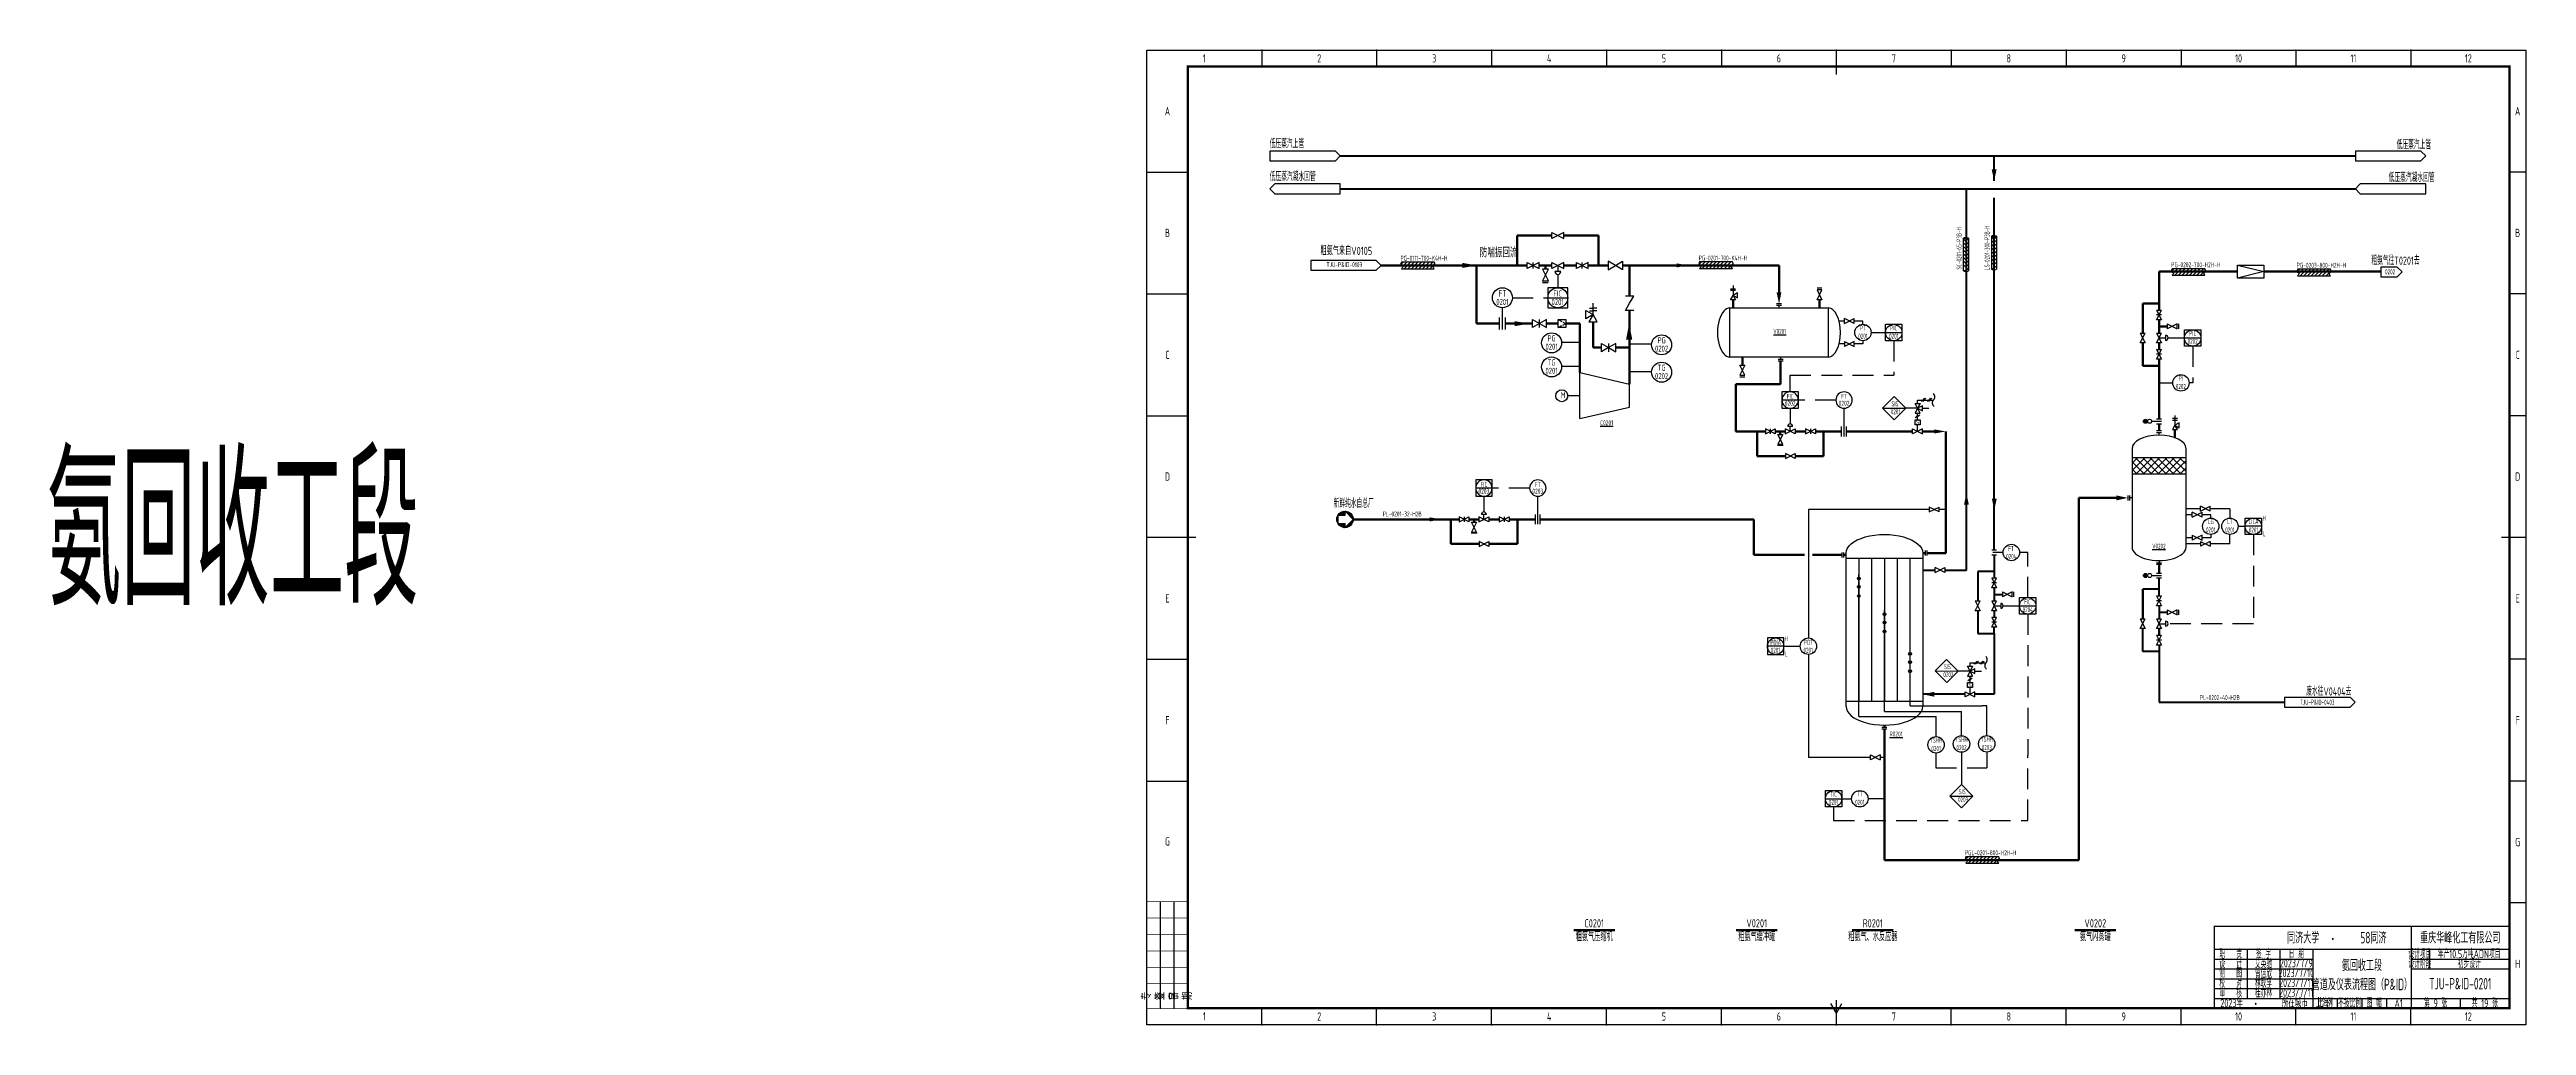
# Model space of a CAD drawing. Header units: millimetres. Extents: x 453 to 7190, y 523 to 4294.
# Drawn here: x 474 to 1985, y 2111 to 2706 of the extents above; entities that cross this region are included whole.
import ezdxf
from ezdxf.enums import TextEntityAlignment as Align

# ---------------------------------------------------------------- set-up
doc = ezdxf.new("R2010")
doc.units = ezdxf.units.MM
doc.linetypes.add('DASHED', pattern=[19.05, 12.7, -6.35])
for name, color, linetype, lineweight in [('01-主物流线-粗实线', 134, 'Continuous', 80), ('01-文本 @ 1', 7, 'Continuous', 25), ('02-次要物流线-中粗线', 30, 'Continuous', 40), ('03-设备外轮廓线-细实线', 7, 'Continuous', 25), ('04-设备内部件-细实线', 170, 'Continuous', 25), ('05-图框与标题栏', 7, 'Continuous', 25), ('06-公用工程-中、低压蒸汽与凝水回管', 14, 'Continuous', 40), ('07-箭头', 7, 'Continuous', 25), ('08-进出物流标志', 7, 'Continuous', 25), ('09-文本', 7, 'Continuous', 25), ('09-阀门及管件', 102, 'Continuous', 25), ('1-主要物流线', 134, 'Continuous', 80), ('10-流股接续标志', 7, 'Continuous', 25), ('10-阀门', 102, 'Continuous', 25), ('11-文本', 7, 'Continuous', 25), ('11-管道组合号', 50, 'Continuous', 15), ('11-管道组合号 @ 1', 50, 'Continuous', 15), ('11-阀门与管件', 102, 'Continuous', 25), ('12-仪表', 190, 'Continuous', 25), ('12-信号线', 226, 'DASHED', 25), ('12-设备位号线', 7, 'Continuous', 80), ('13-电动气动信号线', 226, 'DASHED', 25), ('14-箭头', 7, 'Continuous', 25), ('15-仪表', 190, 'Continuous', 25), ('15-文本', 7, 'Continuous', 15), ('15-文本 @ 1', 7, 'Continuous', 15), ('16-阀门与管件', 102, 'Continuous', 25), ('9-文本', 7, 'Continuous', 15), ('A主物流', 134, 'Continuous', 80), ('A仪表', 190, 'Continuous', 25), ('A控制线', 226, 'DASHED', 25), ('A设备轮廓', 7, 'Continuous', 25)]:
    doc.layers.add(name, color=color, linetype=linetype, lineweight=lineweight)
doc.layers.add('TITLE', color=7, linetype='Continuous')
doc.styles.add('3-gbcbig', font='gbenor.shx', dxfattribs={"width": 0.7, "height": 3, "bigfont": 'gbcbig.shx'})
doc.styles.add('5-gbcbig', font='gbenor.shx', dxfattribs={"width": 0.7, "height": 5, "bigfont": 'gbcbig.shx'})
doc.styles.add('7-gbcbig', font='gbenor.shx', dxfattribs={"width": 0.7, "height": 7, "bigfont": 'gbcbig.shx'})
doc.styles.add('EQ55', font='gbenor.shx', dxfattribs={"width": 0.75, "height": 5, "bigfont": 'gbcbig.shx'})
doc.styles.get("Standard").update_dxf_attribs({"font": 'arial.ttf'})
doc.styles.add('卷心菜', font='gbenor.shx', dxfattribs={"width": 0.75, "bigfont": 'gbcbig.shx'})
doc.styles.add('头号烷家', font='gbenor.shx', dxfattribs={"width": 0.75, "height": 3, "bigfont": 'gbcbig.shx'})
doc.styles.add('工程字', font='gbenor.shx', dxfattribs={"bigfont": 'gbcbig.shx'})
pattern_1 = [(45, (1087.1053, -80.7355), (-2.245064, 2.245064), []), (135, (1087.1053, -80.7355), (-2.245064, -2.245064), [])]

msp = doc.modelspace()

# ---------------------------------------------------------------- texts
at = {"char_height": 3, "attachment_point": 5, "style": '3-gbcbig'}
for s, insert in [('{\\LV0201}', (1529.6, 2533.8)), ('{\\LV0202}', (1760.9, 2402.9))]:
    msp.add_mtext_dynamic_manual_height_columns(s, width=12.725, gutter_width=35, heights=[12.1], dxfattribs=dict(at, insert=insert))
at = {"char_height": 3, "style": '3-gbcbig'}
for s, insert, width, attachment_point in [('H', (1826.1, 2421.4), 6.454, 3), ('H', (1826.1, 2421.4), 6.454, 3), ('{\\C0;FT}', (1670.7, 2401.4), 10, 5), ('L', (1825.9, 2411.9), 6.454, 3), ('L', (1825.9, 2411.9), 6.454, 3), ('{\\C0;0204}', (1670.9, 2396.7), 10, 5), ('{\\C0;0204}', (1680.9, 2364.2), 10, 5), ('{\\C0;FIC}', (1680.7, 2368.9), 10, 5), ('{\\C0;PDIA}', (1527.2, 2344.3), 10, 5), ('H', (1534.6, 2348), 6.454, 3), ('{\\C0;PDT}', (1547.2, 2344.3), 10, 5), ('{\\C0;0201}', (1527, 2339.5), 10, 5), ('L', (1534.4, 2338.5), 6.454, 3), ('{\\C0;0201}', (1547, 2339.5), 10, 5)]:
    msp.add_mtext(s, dxfattribs=dict(at, insert=insert, width=width, attachment_point=attachment_point))
at = {"layer": '01-文本 @ 1', "attachment_point": 5, "style": 'EQ55'}
for s, width, heights, insert, char_height in [('粗氨气来自V0105', 35.639, [0], (1265.3, 2582.8), 5), ('TJU-P&ID-0103', 31.393, [0], (1264.1, 2574.5), 3), ('{\\LC0201}', 28.08, [2.5], (1424.1, 2478.1), 3), ('{\\LR0201}', 28.08, [2.5], (1600.6, 2288.4), 3)]:
    msp.add_mtext_dynamic_manual_height_columns(s, width=width, gutter_width=25, heights=heights, dxfattribs=dict(at, insert=insert, char_height=char_height))
at = {"layer": '05-图框与标题栏', "attachment_point": 5}
for s, width, gutter_width, heights, insert, char_height, style in [('1', 70.083, 25, [0], (1178.7, 2700.2), 5, '5-gbcbig'), ('2', 70.083, 12.5, [0], (1248.8, 2700.2), 5, '5-gbcbig'), ('3', 70.083, 25, [0], (1318.9, 2700.2), 5, '5-gbcbig'), ('4', 70.083, 25, [0], (1389, 2700.2), 5, '5-gbcbig'), ('5', 70.083, 25, [0], (1459, 2700.2), 5, '5-gbcbig'), ('6', 70.083, 25, [0], (1529.1, 2700.2), 5, '5-gbcbig'), ('7', 70.083, 25, [0], (1599.2, 2700.2), 5, '5-gbcbig'), ('8', 70.083, 25, [0], (1669.3, 2700.2), 5, '5-gbcbig'), ('9', 70.083, 25, [0], (1739.4, 2700.2), 5, '5-gbcbig'), ('10', 70.083, 25, [0], (1809.5, 2700.2), 5, '5-gbcbig'), ('11', 70.083, 25, [0], (1879.5, 2700.2), 5, '5-gbcbig'), ('12', 70.083, 25, [0], (1949.6, 2700.2), 5, '5-gbcbig'), ('A', 25, 25, [0], (1156.2, 2668), 5, '5-gbcbig'), ('A', 10, 25, [0], (1979.7, 2668), 5, '5-gbcbig'), ('B', 25, 25, [0], (1156.2, 2593.8), 5, '5-gbcbig'), ('B', 10, 25, [0], (1979.7, 2593.8), 5, '5-gbcbig'), ('C', 25, 25, [0], (1156.2, 2519.5), 5, '5-gbcbig'), ('C', 10, 25, [0], (1979.7, 2519.5), 5, '5-gbcbig'), ('D', 25, 25, [0], (1156.2, 2445.3), 5, '5-gbcbig'), ('D', 10, 25, [0], (1979.7, 2445.3), 5, '5-gbcbig'), ('E', 25, 25, [0], (1156.2, 2371), 5, '5-gbcbig'), ('E', 10, 25, [0], (1979.7, 2371), 5, '5-gbcbig'), ('F', 25, 25, [0], (1156.2, 2296.8), 5, '5-gbcbig'), ('F', 10, 25, [0], (1979.7, 2296.8), 5, '5-gbcbig'), ('G', 25, 25, [0], (1156.2, 2222.9), 5, '5-gbcbig'), ('G', 10, 25, [0], (1979.7, 2222.5), 5, '5-gbcbig'), ('重庆华峰化工有限公司', 60, 25, [0], (1944.7, 2164.2), 7, '7-gbcbig'), ('职   责', 20, 25, [0], (1804.7, 2154.2), 5, '5-gbcbig'), ('设   计', 20, 25, [0], (1804.7, 2148.2), 5, '5-gbcbig'), ('制   图', 20, 25, [0], (1804.7, 2142.5), 5, '5-gbcbig'), ('艾英驰', 20, 25, [0], (1824.7, 2148.2), 5, '5-gbcbig'), ('曾信欣', 20, 25, [0], (1824.7, 2142.2), 5, '5-gbcbig'), ('签 字', 20, 25, [0], (1824.7, 2154.2), 5, '5-gbcbig'), ('2023/7/10', 20, 25, [0], (1844.7, 2142.7), 5, '5-gbcbig'), ('2023/7/9', 20, 25, [0], (1844.7, 2148.7), 5, '5-gbcbig'), ('日 期', 20, 25, [0], (1844.7, 2154.2), 5, '5-gbcbig'), ('设计项目', 15, 25, [0], (1920.1, 2154.2), 5, '5-gbcbig'), ('设计阶段', 15, 25, [0], (1920.1, 2148.2), 5, '5-gbcbig'), ('H', 10, 25, [0], (1979.7, 2148.3), 5, '5-gbcbig'), ('校   对', 20, 25, [0], (1804.7, 2136.2), 5, '5-gbcbig'), ('审   核', 20, 25, [0], (1804.7, 2130.2), 5, '5-gbcbig'), ('桂亦林', 20, 25, [0], (1824.7, 2130.2), 5, '5-gbcbig'), ('林耿孚', 20, 25, [0], (1824.7, 2136.2), 5, '5-gbcbig'), ('2023/7/11', 20, 25, [0], (1844.7, 2136.7), 5, '5-gbcbig'), ('2023/7/11', 20, 25, [0], (1844.7, 2130.7), 5, '5-gbcbig'), ('TJU-P&ID-0201', 60, 25, [12.5], (1944.7, 2136.2), 7, '7-gbcbig'), ('1', 70.083, 25, [0], (1178.7, 2116.2), 5, '5-gbcbig'), ('2', 70.083, 25, [0], (1248.8, 2116.2), 5, '5-gbcbig'), ('3', 70.083, 25, [0], (1318.9, 2116.2), 5, '5-gbcbig'), ('4', 70.083, 25, [0], (1389, 2116.2), 5, '5-gbcbig'), ('5', 70.083, 25, [0], (1459, 2116.2), 5, '5-gbcbig'), ('6', 70.083, 25, [0], (1529.1, 2116.2), 5, '5-gbcbig'), ('7', 70.083, 25, [0], (1599.2, 2116.2), 5, '5-gbcbig'), ('8', 70.083, 25, [0], (1669.3, 2116.2), 5, '5-gbcbig'), ('9', 70.083, 25, [0], (1739.4, 2116.2), 5, '5-gbcbig'), ('10', 70.083, 25, [0], (1809.5, 2116.2), 5, '5-gbcbig'), ('比 例', 15, 25, [0], (1862.2, 2124.2), 5, '5-gbcbig'), ('不按比例', 15, 25, [0], (1877.2, 2124.2), 5, '5-gbcbig'), ('11', 70.083, 25, [0], (1879.5, 2116.2), 5, '5-gbcbig'), ('图 幅', 15, 25, [0], (1892.2, 2124.2), 5, '5-gbcbig'), ('A1', 14.917, 25, [0], (1907.1, 2124.2), 5, '5-gbcbig'), ('第 9 张', 30, 25, [0], (1929.7, 2124.2), 5, '5-gbcbig'), ('12', 70.083, 25, [0], (1949.6, 2116.2), 5, '5-gbcbig'), ('共 19 张', 30, 25, [0], (1959.7, 2124.2), 5, '5-gbcbig')]:
    msp.add_mtext_dynamic_manual_height_columns(s, width=width, gutter_width=gutter_width, heights=heights, dxfattribs=dict(at, insert=insert, char_height=char_height, style=style))
at = {"layer": '05-图框与标题栏'}
for s, insert, char_height, width, attachment_point, style in [('\\pi5.78018;同济大学             ', (1833.3, 2164.2), 7, 32.259, 4, '7-gbcbig'), ('58同济          ', (1891.7, 2164.2), 7, 32.259, 5, '7-gbcbig'), (' 2023{\\W0.8;年          所在城市  上海}', (1796.1, 2124.3), 5, 67.529, 4, '5-gbcbig'), ('{\\fFangSong|b0|i0|c134|p49;\\W0.8;·}', (1817.2, 2126.3), 5, 18.904, 1, '5-gbcbig')]:
    msp.add_mtext(s, dxfattribs=dict(at, insert=insert, char_height=char_height, width=width, attachment_point=attachment_point, style=style))
at = {"layer": '05-图框与标题栏', "insert": (1864.3, 2165.9), "char_height": 5, "width": 31.507, "attachment_point": 1}
msp.add_mtext('{\\fFangSong|b0|i0|c134|p49;\\W0.8;·}', dxfattribs=at)
at = {"layer": '05-图框与标题栏', "char_height": 5, "attachment_point": 5, "rotation": 90, "style": '工程字'}
for s, insert in [('专业', (1147.8, 2128.7)), ('签字', (1156.2, 2128.7)), ('日期', (1164.5, 2128.7))]:
    msp.add_mtext_dynamic_manual_height_columns(s, width=8.333, gutter_width=25, heights=[0], dxfattribs=dict(at, insert=insert))
at = {"layer": '09-文本'}
for s, width, gutter_width, heights, insert, char_height, attachment_point, style in [('\\pi34.37595;粗氨气往T0201去', 61.325, 35, [11.2], (1856.1, 2579.4), 5, 1, '5-gbcbig'), ('0202', 40, 12.5, [0], (1901.9, 2570.1), 3, 5, '3-gbcbig'), ('氨回收工段', 595.22, 35, [0], (472.7, 2457), 90, 1, '7-gbcbig'), ('\\pi8.43095;新鲜纯水自总厂', 31.531, 15, [0], (1249.1, 2431.3), 5, 1, '5-gbcbig'), ('\\pi34.37595;废水往V0404去', 60.507, 35, [11.2], (1816.4, 2316.8), 5, 1, '5-gbcbig'), ('TJU-P&ID-0403', 40, 12.5, [0], (1857.5, 2307.8), 3, 5, '3-gbcbig'), ('{\\W0.75;C0201}\\P{\\A1;\\W0.75;粗氨气压缩机}', 59.004, 12.5, [0], (1416.5, 2168.8), 5, 5, '5-gbcbig'), ('{\\W0.75;V0201}\\P{\\A1;\\W0.75;粗氨气缓冲罐}', 59.004, 12.5, [0], (1515.6, 2168.8), 5, 5, '5-gbcbig'), ('{\\W0.75;R0201}\\P{\\A1;\\W0.75;粗氨气、水反应器}', 59.004, 12.5, [0], (1586.4, 2168.8), 5, 5, '5-gbcbig'), ('{\\W0.75;V0202}\\P{\\A1;\\W0.75;氨气闪蒸罐}', 59.004, 12.5, [0], (1722.1, 2168.8), 5, 5, '5-gbcbig'), ('氨回收工段\\P管道及仪表流程图（P&ID）', 60, 12.5, [0], (1884.7, 2141.5), 7, 5, '7-gbcbig'), ('年产10.5万吨ADN项目', 49.06, 35, [0], (1950.1, 2154.2), 5, 5, '5-gbcbig'), ('初步设计', 49, 12.5, [0], (1950.2, 2148.2), 5, 5, '5-gbcbig')]:
    msp.add_mtext_dynamic_manual_height_columns(s, width=width, gutter_width=gutter_width, heights=heights, dxfattribs=dict(at, insert=insert, char_height=char_height, attachment_point=attachment_point, style=style))
at = {"layer": '11-文本', "char_height": 5, "attachment_point": 1, "style": '5-gbcbig'}
for s, insert in [('低压蒸汽上管', (1218.6, 2650.5)), ('低压蒸汽上管', (1905.9, 2649.9)), ('低压蒸汽凝水回管', (1218.6, 2630.5)), ('低压蒸汽凝水回管', (1901, 2629.9))]:
    msp.add_mtext_dynamic_manual_height_columns(s, width=29.166, gutter_width=25, heights=[0], dxfattribs=dict(at, insert=insert))
at = {"layer": '11-管道组合号', "insert": (1640.5, 2571.5), "char_height": 3, "attachment_point": 7, "rotation": 90, "style": '3-gbcbig'}
msp.add_mtext_dynamic_manual_height_columns('SC-0201-65-P3B-H', width=21.077, gutter_width=12.5, heights=[0], dxfattribs=at)
at = {"layer": '11-管道组合号 @ 1', "insert": (1657.6, 2571.2), "char_height": 3, "attachment_point": 7, "rotation": 90, "style": '3-gbcbig'}
msp.add_mtext_dynamic_manual_height_columns('LS-0201-300-P3B-H', width=21.976, gutter_width=12.5, heights=[3], dxfattribs=at)
at = {"layer": '15-仪表', "color": 0, "style": '3-gbcbig', "width": 0.7}
for s, p in [('0201', (1597.4, 2483.3)), ('SIS', (1597.8, 2488.1)), ('SIS', (1597.8, 2488.1)), ('SIS', (1629.8, 2327.9)), ('SIS', (1629.8, 2327.9)), ('0202', (1629.4, 2323.1)), ('SIS', (1638.8, 2251.7)), ('SIS', (1638.8, 2251.7)), ('0203', (1638.4, 2246.9))]:
    msp.add_text(s, height=3, dxfattribs=at).set_placement(p)
at = {"layer": '15-仪表', "ltscale": 10, "char_height": 3, "width": 10, "attachment_point": 5, "style": '3-gbcbig'}
for s, insert in [('{\\C0;PT\\P0201}', (1580.4, 2533.4)), ('{\\C0;PIC\\P0201}', (1599.2, 2533.4)), ('{\\C0;PIC\\P0202}', (1781.5, 2530.2)), ('{\\C0;PI\\P0202}', (1774.3, 2502.7)), ('{\\C0;LG\\P0201}', (1792.5, 2415.3)), ('{\\C0;LT\\P0201}', (1804.2, 2415.3)), ('{\\C0;LICA\\P0201}', (1818.6, 2415.3)), ('{\\C0;TSHH\\P0201}', (1625, 2282.1)), ('{\\C0;TSHH\\P0202}', (1640.5, 2282.6)), ('{\\C0;TSHH\\P0203}', (1655.9, 2282.7)), ('{\\C0;TIC\\P0201}', (1562.5, 2249.2)), ('{\\C0;TT\\P0201}', (1578.5, 2249.3))]:
    msp.add_mtext(s, dxfattribs=dict(at, insert=insert))
at = {"layer": '16-阀门与管件', "color": 3, "char_height": 2.5, "width": 3, "attachment_point": 5}
for insert in [(1613.7, 2478.4), (1645.7, 2318.2)]:
    msp.add_mtext('{\\W0.7;S}', dxfattribs=dict(at, insert=insert))
at = {"layer": '9-文本'}
for s, width, gutter_width, insert, char_height, attachment_point, style in [('防喘振回流', 24.224, 30.5, (1346.7, 2585), 6.11, 1, '头号烷家'), ('0201', 13.435, 18.3, (1360.5, 2551.7), 3.66, 5, '卷心菜'), ('FT', 13.435, 18.3, (1360.5, 2556.9), 4.03, 5, '卷心菜'), ('0201', 13.435, 18.3, (1394.2, 2551.7), 3.66, 5, '卷心菜'), ('FIC', 13.435, 18.3, (1394.2, 2556.9), 3.66, 5, '卷心菜')]:
    msp.add_mtext_dynamic_manual_height_columns(s, width=width, gutter_width=gutter_width, heights=[0], dxfattribs=dict(at, insert=insert, char_height=char_height, attachment_point=attachment_point, style=style))
at = {"layer": 'A设备轮廓', "insert": (1396.1, 2496.7), "char_height": 3.66, "attachment_point": 1, "style": '卷心菜'}
msp.add_mtext_dynamic_manual_height_columns('M', width=5.101, gutter_width=18.3, heights=[0], dxfattribs=at)

# ---------------------------------------------------------------- blocks, each defined once
blk = doc.blocks.new('就地安装仪表')
at = {"layer": '12-仪表', "ltscale": 0.25}
blk.add_circle((0, -5), 5, dxfattribs=at)
at = {"layer": '15-文本', "style": '工程字', "width": 0.75}
blk.add_attdef('仪表名称', text='', height=3, dxfattribs=at).set_placement((0, -4.3), align=Align.CENTER)
blk.add_attdef('仪表编号', text='', height=3, dxfattribs=at).set_placement((0, -5.4), align=Align.TOP_CENTER)
blk = doc.blocks.new('*U164')
at = {"layer": '13-电动气动信号线'}
ref = blk.add_blockref('就地安装仪表', (1390.5, 2532.9), dxfattribs=dict(at, xscale=1.22131819118647, yscale=1.22131819118647, zscale=1.22131819118647))
ref.add_attrib('仪表名称', 'PG', dxfattribs={"layer": '15-文本 @ 1', "height": 3.66, "style": '工程字', "width": 0.75}).set_placement((1390.5, 2527.7), align=Align.CENTER)
ref.add_attrib('仪表编号', '0201', dxfattribs={"layer": '15-文本 @ 1', "height": 3.66, "style": '工程字', "width": 0.75}).set_placement((1390.5, 2526.3), align=Align.TOP_CENTER)
blk = doc.blocks.new('*U165')
at = {"layer": '13-电动气动信号线'}
ref = blk.add_blockref('就地安装仪表', (1457.6, 2531.7), dxfattribs=dict(at, xscale=1.22131819118647, yscale=1.22131819118647, zscale=1.22131819118647))
ref.add_attrib('仪表名称', 'PG', dxfattribs={"layer": '15-文本 @ 1', "height": 3.66, "style": '工程字', "width": 0.75}).set_placement((1457.6, 2526.5), align=Align.CENTER)
ref.add_attrib('仪表编号', '0202', dxfattribs={"layer": '15-文本 @ 1', "height": 3.66, "style": '工程字', "width": 0.75}).set_placement((1457.6, 2525.1), align=Align.TOP_CENTER)
blk = doc.blocks.new('*U166')
at = {"layer": '13-电动气动信号线'}
ref = blk.add_blockref('就地安装仪表', (1390.5, 2518.2), dxfattribs=dict(at, xscale=1.22131819118647, yscale=1.22131819118647, zscale=1.22131819118647))
ref.add_attrib('仪表名称', 'TG', dxfattribs={"layer": '15-文本 @ 1', "height": 3.66, "style": '工程字', "width": 0.75}).set_placement((1390.5, 2513), align=Align.CENTER)
ref.add_attrib('仪表编号', '0201', dxfattribs={"layer": '15-文本 @ 1', "height": 3.66, "style": '工程字', "width": 0.75}).set_placement((1390.5, 2511.6), align=Align.TOP_CENTER)
blk = doc.blocks.new('*U167')
at = {"layer": '13-电动气动信号线'}
ref = blk.add_blockref('就地安装仪表', (1457.6, 2515), dxfattribs=dict(at, xscale=1.22131819118647, yscale=1.22131819118647, zscale=1.22131819118647))
ref.add_attrib('仪表名称', 'TG', dxfattribs={"layer": '15-文本 @ 1', "height": 3.66, "style": '工程字', "width": 0.75}).set_placement((1457.6, 2509.8), align=Align.CENTER)
ref.add_attrib('仪表编号', '0202', dxfattribs={"layer": '15-文本 @ 1', "height": 3.66, "style": '工程字', "width": 0.75}).set_placement((1457.6, 2508.4), align=Align.TOP_CENTER)
blk = doc.blocks.new('箭头')
at = {"layer": '07-箭头'}
blk.add_lwpolyline([(0, 0, 0, 2.5, 0), (-7, 0, 2.5, 2.5, 0)], format="xyseb", dxfattribs=at)
blk = doc.blocks.new('*U168')
at = {"layer": '10-阀门'}
ref = blk.add_blockref('就地安装仪表', (1382.1, 2443.3), dxfattribs=dict(at, xscale=-1))
ref.add_attrib('仪表名称', 'FT', dxfattribs={"layer": '15-文本 @ 1', "height": 3, "style": '工程字', "width": 0.75}).set_placement((1382.1, 2439), align=Align.CENTER)
ref.add_attrib('仪表编号', '0203', dxfattribs={"layer": '15-文本 @ 1', "height": 3, "style": '工程字', "width": 0.75}).set_placement((1382.1, 2437.9), align=Align.TOP_CENTER)
blk = doc.blocks.new('DCS系统仪表')
at = {"layer": '12-仪表'}
for p, q in [((-5, 10), (5, 10)), ((-5, 0), (-5, 10)), ((-5, 5), (5, 5)), ((5, 0), (-5, 0)), ((5, 10), (5, 0))]:
    blk.add_line(p, q, dxfattribs=at)
at = {"layer": '12-仪表', "ltscale": 0.25}
blk.add_circle((0, 5), 5, dxfattribs=at)
at = {"layer": '15-文本', "style": '工程字', "width": 0.75}
blk.add_attdef('仪表名称', text='', height=3, dxfattribs=at).set_placement((0, 5.7), align=Align.CENTER)
blk.add_attdef('仪表编号', text='', height=3, dxfattribs=at).set_placement((0, 4.6), align=Align.TOP_CENTER)
blk = doc.blocks.new('*U169')
at = {"layer": '13-电动气动信号线'}
ref = blk.add_blockref('DCS系统仪表', (1349.2, 2433.3), dxfattribs=dict(at, xscale=-1))
ref.add_attrib('仪表名称', 'FIC', dxfattribs={"layer": '15-文本 @ 1', "height": 3, "style": '工程字', "width": 0.75}).set_placement((1349.2, 2439), align=Align.CENTER)
ref.add_attrib('仪表编号', '0203', dxfattribs={"layer": '15-文本 @ 1', "height": 3, "style": '工程字', "width": 0.75}).set_placement((1349.2, 2437.9), align=Align.TOP_CENTER)
blk = doc.blocks.new('管道组合号')
at = {"layer": '11-管道组合号', "style": '头号烷家', "width": 0.75}
blk.add_attdef('管道组合号', (-4.3, 3.1), '', height=3, dxfattribs=at)
blk = doc.blocks.new('reactor2')
for p, q in [((0, -32.88), (0, 27.12)), ((30, 27.12), (30, -32.88))]:
    blk.add_line(p, q)
at = {"extrusion": (0, 0, -1)}
blk.add_ellipse((15, 27.12), major_axis=(-15, 0), ratio=0.483333, start_param=0, end_param=3.141593, dxfattribs=at)
blk.add_ellipse((15, -32.88), major_axis=(-15, 0), ratio=0.483333, start_param=0, end_param=3.141593)
at = {"layer": '04-设备内部件-细实线'}
for p, q in [((0, 25.09), (30, 25.09)), ((5, 25.09), (5, -30.85)), ((10, 25.09), (10, -30.85)), ((15, 25.09), (15, -30.85)), ((20, 25.09), (20, -30.85)), ((25, 25.09), (25, -30.85)), ((0, -30.85), (30, -30.85))]:
    blk.add_line(p, q, dxfattribs=at)
blk = doc.blocks.new('*U198')
at = {"layer": '10-阀门'}
ref = blk.add_blockref('就地安装仪表', (1568.9, 2496.9), dxfattribs=dict(at, xscale=-1))
ref.add_attrib('仪表名称', 'FT', dxfattribs={"layer": '15-文本 @ 1', "height": 3, "style": '工程字', "width": 0.75}).set_placement((1568.9, 2492.7), align=Align.CENTER)
ref.add_attrib('仪表编号', '0202', dxfattribs={"layer": '15-文本 @ 1', "height": 3, "style": '工程字', "width": 0.75}).set_placement((1568.9, 2491.5), align=Align.TOP_CENTER)
blk = doc.blocks.new('*U199')
at = {"layer": '13-电动气动信号线'}
ref = blk.add_blockref('DCS系统仪表', (1536, 2486.9), dxfattribs=dict(at, xscale=-1))
ref.add_attrib('仪表名称', 'FIC', dxfattribs={"layer": '15-文本 @ 1', "height": 3, "style": '工程字', "width": 0.75}).set_placement((1536, 2492.7), align=Align.CENTER)
ref.add_attrib('仪表编号', '0202', dxfattribs={"layer": '15-文本 @ 1', "height": 3, "style": '工程字', "width": 0.75}).set_placement((1536, 2491.5), align=Align.TOP_CENTER)

# ---------------------------------------------------------------- hatches: boundary and pattern name
at = {"layer": '04-设备内部件-细实线'}
h = msp.add_hatch(dxfattribs=at)
h.set_pattern_fill('ANSI37', color=256)
h.set_pattern_definition(pattern_1)
h.paths.add_polyline_path([(1777.5, 2456.8), (1744.5, 2456.8), (1744.5, 2446.8), (1777.5, 2446.8)])
h = msp.add_hatch(dxfattribs=at)
h.set_pattern_fill('ANSI37', color=256)
h.set_pattern_definition(pattern_1)
h.paths.add_polyline_path([(1777.5, 2456.8), (1744.5, 2456.8), (1744.5, 2446.8), (1777.5, 2446.8)])
at = {"layer": '08-进出物流标志'}
h = msp.add_hatch(dxfattribs=at)
h.set_pattern_fill('ANSI31', color=256, scale=0.1)
h.set_pattern_definition([(45, (-1013.22582, 3000.5461), (-0.224506403, 0.224506403), [])])
h.paths.add_polyline_path([(1264.5, 2421.7), (1264.5, 2424.2, 0.267949), (1260.2, 2421.7)])
h.paths.add_polyline_path([(1260.2, 2421.7, 0.131652), (1259.5, 2419.2, 0.131652), (1260.2, 2416.7)])
h.paths.add_polyline_path([(1260.2, 2416.7, 0.267949), (1264.5, 2414.2), (1264.5, 2416.7)])
h.paths.add_polyline_path([(1264.5, 2414.2, 0.414214), (1269.5, 2419.2)])
h.paths.add_polyline_path([(1264.5, 2424.2), (1269.5, 2419.2, 0.414214)])
at = {"layer": '16-阀门与管件'}
for points in [[(1754, 2479, 1), (1751.5, 2479, 1)], [(1754, 2479, 1), (1751.5, 2479, 1)], [(1754, 2385, 1), (1751.5, 2385, 1)], [(1754, 2385, 1), (1751.5, 2385, 1)]]:
    msp.add_hatch(color=256, dxfattribs=at).paths.add_polyline_path(points)
at = {"layer": 'A设备轮廓', "ltscale": 0.25}
h = msp.add_hatch(dxfattribs=at)
h.set_pattern_fill('ANSI31', color=256, scale=0.5, angle=180, style=0)
h.set_pattern_definition([(225, (3138.8248, 5234.2618), (1.122532, -1.122532), [])])
edge = h.paths.add_edge_path()
edge.add_spline(control_points=[(1298.9, 2576), (1298.6, 2575.5), (1298, 2574.4), (1300.3, 2573.5), (1299.4, 2572.5), (1298.9, 2572)], knot_values=[0, 0, 0, 0, 1.52304, 3.144702, 4.721047, 4.721047, 4.721047, 4.721047], degree=3, periodic=0)
edge.add_line((1298.9, 2572), (1318.9, 2572))
edge.add_spline(control_points=[(1318.9, 2572), (1318.6, 2572.5), (1317.8, 2573.5), (1319.7, 2574.6), (1319.2, 2575.6), (1318.9, 2576)], knot_values=[0, 0, 0, 0, 1.52304, 3.144702, 4.487312, 4.487312, 4.487312, 4.487312], degree=3, periodic=0)
edge.add_line((1318.9, 2576), (1298.9, 2576))
h = msp.add_hatch(dxfattribs=at)
h.set_pattern_fill('ANSI31', color=256, scale=0.5, angle=180, style=0)
h.set_pattern_definition([(225, (3320.716, 5234.3707), (1.122532, -1.122532), [])])
edge = h.paths.add_edge_path()
edge.add_spline(control_points=[(1480.8, 2576.1), (1480.5, 2575.6), (1479.9, 2574.5), (1482.2, 2573.6), (1481.3, 2572.6), (1480.8, 2572.1)], knot_values=[0, 0, 0, 0, 1.52304, 3.144702, 4.721047, 4.721047, 4.721047, 4.721047], degree=3, periodic=0)
edge.add_line((1480.8, 2572.1), (1500.8, 2572.1))
edge.add_spline(control_points=[(1500.8, 2572.1), (1500.4, 2572.6), (1499.7, 2573.6), (1501.6, 2574.7), (1501, 2575.7), (1500.8, 2576.1)], knot_values=[0, 0, 0, 0, 1.52304, 3.144702, 4.487312, 4.487312, 4.487312, 4.487312], degree=3, periodic=0)
edge.add_line((1500.8, 2576.1), (1480.8, 2576.1))
h = msp.add_hatch(dxfattribs=at)
h.set_pattern_fill('ANSI31', color=256, scale=0.5, angle=180, style=0)
h.set_pattern_definition([(225, (3608.8944, 5230.2719), (1.122532, -1.122532), [])])
edge = h.paths.add_edge_path()
edge.add_spline(control_points=[(1769, 2572), (1768.7, 2571.5), (1768.1, 2570.4), (1770.4, 2569.5), (1769.4, 2568.5), (1769, 2568)], knot_values=[0, 0, 0, 0, 1.52304, 3.144702, 4.721047, 4.721047, 4.721047, 4.721047], degree=3, periodic=0)
edge.add_line((1769, 2568), (1789, 2568))
edge.add_spline(control_points=[(1789, 2568), (1788.6, 2568.5), (1787.9, 2569.5), (1789.8, 2570.6), (1789.2, 2571.6), (1789, 2572)], knot_values=[0, 0, 0, 0, 1.52304, 3.144702, 4.487312, 4.487312, 4.487312, 4.487312], degree=3, periodic=0)
edge.add_line((1789, 2572), (1769, 2572))
h = msp.add_hatch(dxfattribs=at)
h.set_pattern_fill('ANSI31', color=256, scale=0.5, angle=180, style=0)
h.set_pattern_definition([(225, (3685.4445, 5229.9914), (1.122532, -1.122532), [])])
edge = h.paths.add_edge_path()
edge.add_spline(control_points=[(1845.5, 2571.7), (1845.2, 2571.2), (1844.6, 2570.1), (1846.9, 2569.2), (1846, 2568.2), (1845.5, 2567.7)], knot_values=[0, 0, 0, 0, 1.52304, 3.144702, 4.721047, 4.721047, 4.721047, 4.721047], degree=3, periodic=0)
edge.add_line((1845.5, 2567.7), (1865.5, 2567.7))
edge.add_spline(control_points=[(1865.5, 2567.7), (1865.2, 2568.2), (1864.4, 2569.2), (1866.3, 2570.3), (1865.8, 2571.3), (1865.5, 2571.7)], knot_values=[0, 0, 0, 0, 1.52304, 3.144702, 4.487312, 4.487312, 4.487312, 4.487312], degree=3, periodic=0)
edge.add_line((1865.5, 2571.7), (1845.5, 2571.7))
h = msp.add_hatch(dxfattribs=at)
h.set_pattern_fill('ANSI31', color=256, scale=0.5, angle=180, style=0)
h.set_pattern_definition([(225, (3483.1415, 4871.8919), (1.122532, -1.122532), [])])
edge = h.paths.add_edge_path()
edge.add_spline(control_points=[(1643.2, 2213.6), (1642.9, 2213.1), (1642.3, 2212), (1644.6, 2211.1), (1643.7, 2210.1), (1643.2, 2209.6)], knot_values=[0, 0, 0, 0, 1.52304, 3.144702, 4.721047, 4.721047, 4.721047, 4.721047], degree=3, periodic=0)
edge.add_line((1643.2, 2209.6), (1663.2, 2209.6))
edge.add_spline(control_points=[(1663.2, 2209.6), (1662.9, 2210.1), (1662.1, 2211.1), (1664, 2212.2), (1663.5, 2213.2), (1663.2, 2213.6)], knot_values=[0, 0, 0, 0, 1.52304, 3.144702, 4.487312, 4.487312, 4.487312, 4.487312], degree=3, periodic=0)
edge.add_line((1663.2, 2213.6), (1643.2, 2213.6))

# ---------------------------------------------------------------- linework, layer by layer
for p, q in [((1641.8, 2570.6), (1641.8, 2590.6)), ((1644.8, 2587), (1641.8, 2590)), ((1644.8, 2584.8), (1641.8, 2587.8)), ((1644.8, 2582.6), (1641.8, 2585.6)), ((1644.8, 2580.3), (1641.8, 2583.3)), ((1644.8, 2589.3), (1643.5, 2590.6)), ((1644.8, 2590.6), (1644.8, 2570.6)), ((1658.9, 2571.8), (1658.9, 2591.8)), ((1661.9, 2588.2), (1658.9, 2591.2)), ((1661.9, 2586), (1658.9, 2589)), ((1661.9, 2583.7), (1658.9, 2586.7)), ((1661.9, 2581.5), (1658.9, 2584.5)), ((1661.9, 2590.5), (1660.6, 2591.8)), ((1661.9, 2591.8), (1661.9, 2571.8)), ((1644.8, 2578.1), (1641.8, 2581.1)), ((1644.8, 2575.8), (1641.8, 2578.8)), ((1644.8, 2573.6), (1641.8, 2576.6)), ((1644.8, 2571.3), (1641.8, 2574.3)), ((1661.9, 2579.3), (1658.9, 2582.3)), ((1661.9, 2577), (1658.9, 2580)), ((1661.9, 2574.8), (1658.9, 2577.8)), ((1661.9, 2572.5), (1658.9, 2575.5)), ((1906.3, 2573), (1896.3, 2573)), ((1896.3, 2573), (1896.3, 2567)), ((1909.3, 2570), (1906.3, 2573)), ((1906.3, 2567), (1909.3, 2570)), ((1896.3, 2567), (1906.3, 2567)), ((1530.7, 2550.6), (1527.7, 2550.6)), ((1530.7, 2549.6), (1527.7, 2549.6)), ((1529.2, 2548.1), (1529.2, 2549.6)), ((1531.7, 2516.6), (1528.7, 2516.6)), ((1531.7, 2515.6), (1528.7, 2515.6)), ((1530.2, 2518.1), (1530.2, 2516.6)), ((1762.5, 2473.1), (1759.5, 2473.1)), ((1762.5, 2473.1), (1759.5, 2473.1)), ((1759.5, 2472.1), (1762.5, 2472.1)), ((1759.5, 2472.1), (1762.5, 2472.1)), ((1761, 2470.6), (1761, 2472.1)), ((1761, 2470.6), (1761, 2472.1)), ((1742, 2433.8), (1742, 2430.8)), ((1742, 2433.8), (1742, 2430.8)), ((1743, 2433.8), (1743, 2430.8)), ((1743, 2433.8), (1743, 2430.8)), ((1744.5, 2432.3), (1743, 2432.3)), ((1744.5, 2432.3), (1743, 2432.3)), ((1567.6, 2399), (1567.6, 2396)), ((1568.6, 2399), (1568.6, 2396)), ((1570.1, 2397.5), (1568.6, 2397.5)), ((1616.9, 2398.7), (1618.4, 2398.7)), ((1618.4, 2400.2), (1618.4, 2397.2)), ((1619.4, 2400.2), (1619.4, 2397.2)), ((1762.5, 2392.6), (1759.5, 2392.6)), ((1762.5, 2392.6), (1759.5, 2392.6)), ((1762.5, 2391.6), (1759.5, 2391.6)), ((1762.5, 2391.6), (1759.5, 2391.6)), ((1761, 2394.1), (1761, 2392.6)), ((1761, 2394.1), (1761, 2392.6)), ((1595, 2292.3), (1592, 2292.3)), ((1595, 2291.3), (1592, 2291.3)), ((1593.5, 2293.8), (1593.5, 2292.3))]:
    msp.add_line(p, q)
msp.add_lwpolyline([(1437.8, 2528.8, 3.76, 0, 0), (1437.8, 2538.6, 0, 0, 0)], format="xyseb")
msp.add_lwpolyline([(1437.8, 2528.8, 3.76, 0, 0), (1437.8, 2538.6, 0, 0, 0)], format="xyseb")
for centre, radius, start, end in [((1642.6, 2589.5), 1.37, 49.9929, 127.2624), ((1659.7, 2590.7), 1.37, 49.9929, 127.2624), ((1642.7, 2571.8), 1.5, 229.5631, 305.9037), ((1659.8, 2572.9), 1.5, 229.5631, 305.9037)]:
    msp.add_arc(centre, radius, start, end)
for points in [[(1641.8, 2590.6), (1642.2, 2590.3), (1643.2, 2590.1), (1643.9, 2591.1), (1644.6, 2590.8), (1644.8, 2590.6)], [(1658.9, 2591.8), (1659.3, 2591.4), (1660.3, 2591.3), (1661, 2592.3), (1661.7, 2592), (1661.9, 2591.8)]]:
    msp.add_open_spline(points, degree=3, knots=[0, 0, 0, 0, 1.367527, 2.619727, 3.553416, 3.553416, 3.553416, 3.553416])
for points in [[(1641.8, 2570.6), (1642.9, 2571), (1643.9, 2570.4), (1644.8, 2570.6)], [(1658.9, 2571.8), (1660, 2572.2), (1660.9, 2571.6), (1661.9, 2571.8)]]:
    msp.add_spline(points, degree=3)
at = {"layer": '01-主物流线-粗实线'}
for p, q in [((1286.6, 2574), (1344.7, 2574)), ((1379.3, 2574), (1379.3, 2574)), ((1424.9, 2574), (1425, 2574)), ((1429.4, 2574), (1429.4, 2574)), ((1438, 2574), (1529.2, 2574)), ((1529.2, 2574), (1529.2, 2557.6)), ((1761, 2550.8), (1761, 2570.2)), ((1761, 2570.2), (1808.8, 2570.2)), ((1824.8, 2570.2), (1896.3, 2570.2)), ((1501.2, 2553.1), (1501.2, 2548.1)), ((1553.9, 2548.1), (1553.9, 2553.1)), ((1761, 2550.8), (1751, 2550.8)), ((1751, 2550.8), (1751, 2532.8)), ((1761, 2550.8), (1751, 2550.8)), ((1751, 2550.8), (1751, 2532.8)), ((1761, 2546.8), (1761, 2550.8)), ((1761, 2546.8), (1761, 2550.8)), ((1761, 2540.8), (1761, 2532.8)), ((1761, 2540.8), (1761, 2532.8)), ((1751, 2512.8), (1751, 2526.8)), ((1751, 2512.8), (1751, 2526.8)), ((1761, 2536.8), (1766, 2536.8)), ((1761, 2536.8), (1766, 2536.8)), ((1761, 2526.8), (1761, 2522.8)), ((1761, 2526.8), (1761, 2522.8)), ((1506.9, 2513.1), (1506.9, 2518.1)), ((1530.2, 2501.6), (1530.2, 2515.6)), ((1761, 2512.8), (1751, 2512.8)), ((1761, 2512.8), (1751, 2512.8)), ((1761, 2516.8), (1761, 2512.8)), ((1761, 2516.8), (1761, 2512.8)), ((1761, 2480.5), (1761, 2512.8)), ((1761, 2480.5), (1761, 2512.8)), ((1530.2, 2501.6), (1502.8, 2501.6)), ((1502.8, 2501.6), (1502.8, 2472.8)), ((1502.8, 2472.8), (1520.9, 2472.8)), ((1523.8, 2472.8), (1523.9, 2472.8)), ((1526.9, 2472.8), (1533, 2472.8)), ((1535.9, 2472.8), (1536.1, 2472.8)), ((1539, 2472.8), (1545.4, 2472.8)), ((1548.4, 2472.8), (1548.4, 2472.8)), ((1551.4, 2472.8), (1567.4, 2472.8)), ((1610.7, 2472.8), (1570.4, 2472.8)), ((1616.7, 2472.8), (1623.9, 2472.8)), ((1630.9, 2398.7), (1630.9, 2472.8)), ((1761, 2473.1), (1761, 2477.5)), ((1761, 2473.1), (1761, 2477.5)), ((1770.7, 2474), (1770.7, 2469)), ((1770.7, 2474), (1770.7, 2469)), ((1712.1, 2211.4), (1712.1, 2432.3)), ((1735, 2432.3), (1712.1, 2432.3)), ((1269.5, 2419.2), (1334.1, 2419.2)), ((1337, 2419.2), (1337.1, 2419.2)), ((1340.1, 2419.2), (1346.2, 2419.2)), ((1349.1, 2419.2), (1349.3, 2419.2)), ((1352.2, 2419.2), (1358.6, 2419.2)), ((1361.6, 2419.2), (1361.6, 2419.2)), ((1364.6, 2419.2), (1380.6, 2419.2)), ((1383.6, 2419.2), (1513.8, 2419.2)), ((1513.8, 2419.2), (1513.8, 2397.5)), ((1513.8, 2397.5), (1544.7, 2397.5)), ((1549.7, 2397.5), (1567.6, 2397.5)), ((1570.1, 2397.5), (1568.6, 2397.5)), ((1616.9, 2398.7), (1618.4, 2398.7)), ((1619.4, 2398.7), (1630.9, 2398.7)), ((1761, 2391.6), (1761, 2386.5)), ((1751, 2376.6), (1751, 2358.6)), ((1761, 2352.6), (1761, 2348.6)), ((1593.5, 2293.8), (1593.5, 2292.3)), ((1593.5, 2291.3), (1593.5, 2211.4)), ((1593.5, 2211.4), (1712.1, 2211.4))]:
    msp.add_line(p, q, dxfattribs=at)
at = {"layer": '02-次要物流线-中粗线'}
for p, q in [((1761, 2391.6), (1761, 2386.5)), ((1761, 2376.6), (1751, 2376.6)), ((1761, 2376.6), (1751, 2376.6)), ((1751, 2376.6), (1751, 2358.6)), ((1761, 2376.6), (1761, 2383.5)), ((1761, 2376.6), (1761, 2383.5)), ((1761, 2372.6), (1761, 2376.6)), ((1761, 2372.6), (1761, 2376.6)), ((1761, 2366.6), (1761, 2358.6)), ((1761, 2366.6), (1761, 2358.6)), ((1761, 2362.6), (1766, 2362.6)), ((1761, 2362.6), (1766, 2362.6)), ((1751, 2338.6), (1751, 2352.6)), ((1751, 2338.6), (1751, 2352.6)), ((1761, 2352.6), (1761, 2348.6)), ((1761, 2342.6), (1761, 2338.6)), ((1761, 2342.6), (1761, 2338.6)), ((1761, 2338.6), (1751, 2338.6)), ((1761, 2338.6), (1751, 2338.6)), ((1761, 2338.6), (1761, 2307.8)), ((1761, 2307.8), (1837.5, 2307.8))]:
    msp.add_line(p, q, dxfattribs=at)
at = {"layer": '03-设备外轮廓线-细实线'}
for p, q in [((1499.2, 2548.1), (1559.2, 2548.1)), ((1499.2, 2548.1), (1509.2, 2548.1)), ((1559.2, 2518.1), (1499.2, 2518.1)), ((1744.5, 2462.3), (1744.5, 2402.3)), ((1744.5, 2462.3), (1744.5, 2402.3)), ((1777.5, 2402.3), (1777.5, 2462.3)), ((1777.5, 2402.3), (1777.5, 2462.3))]:
    msp.add_line(p, q, dxfattribs=at)
for centre, major_axis, start_param, end_param in [((1499.2, 2533.1), (0, 15), 0, 3.141593), ((1559.2, 2533.1), (0, 15), 3.141593, 6.283185), ((1761, 2462.3), (-16.5, 0), 3.141593, 6.283185), ((1761, 2462.3), (-16.5, 0), 3.141593, 6.283185), ((1761, 2402.3), (-16.5, 0), 0, 3.141593), ((1761, 2402.3), (-16.5, 0), 0, 3.141593)]:
    msp.add_ellipse(centre, major_axis=major_axis, ratio=0.5, start_param=start_param, end_param=end_param, dxfattribs=at)
at = {"layer": '04-设备内部件-细实线'}
for p, q in [((1499.2, 2518.1), (1499.2, 2548.1)), ((1559.2, 2548.1), (1559.2, 2518.1)), ((1777.5, 2456.8), (1744.5, 2456.8)), ((1777.5, 2456.8), (1744.5, 2456.8)), ((1777.5, 2446.8), (1744.5, 2446.8)), ((1777.5, 2446.8), (1744.5, 2446.8))]:
    msp.add_line(p, q, dxfattribs=at)
at = {"layer": '05-图框与标题栏'}
for p, q in [((1213.7, 2705.2), (1213.7, 2695.2)), ((1283.8, 2705.2), (1283.8, 2695.2)), ((1353.9, 2705.2), (1353.9, 2695.2)), ((1424, 2705.2), (1424, 2695.2)), ((1494.1, 2705.2), (1494.1, 2695.2)), ((1634.2, 2705.2), (1634.2, 2695.2)), ((1704.3, 2705.2), (1704.3, 2695.2)), ((1774.4, 2705.2), (1774.4, 2695.2)), ((1844.5, 2705.2), (1844.5, 2695.2)), ((1914.6, 2705.2), (1914.6, 2695.2)), ((1143.7, 2630.9), (1168.7, 2630.9)), ((1984.7, 2630.9), (1974.7, 2630.9)), ((1143.7, 2556.7), (1168.7, 2556.7)), ((1984.7, 2556.7), (1974.7, 2556.7)), ((1143.7, 2482.4), (1168.7, 2482.4)), ((1984.7, 2482.4), (1974.7, 2482.4)), ((1143.7, 2333.9), (1168.7, 2333.9)), ((1984.7, 2333.9), (1974.7, 2333.9)), ((1143.7, 2259.7), (1168.7, 2259.7)), ((1984.7, 2259.7), (1974.7, 2259.7)), ((1152, 2121.2), (1152, 2186.2)), ((1160.3, 2121.2), (1160.3, 2186.2)), ((1984.7, 2185.4), (1974.7, 2185.4)), ((1914.7, 2171.2), (1914.7, 2121.2)), ((1794.7, 2157.2), (1974.7, 2157.2)), ((1794.7, 2151.2), (1854.7, 2151.2)), ((1814.7, 2157.2), (1814.7, 2127.2)), ((1834.7, 2157.2), (1834.7, 2127.2)), ((1854.7, 2157.2), (1854.7, 2121.2)), ((1914.7, 2151.2), (1974.7, 2151.2)), ((1925.7, 2157.2), (1925.7, 2145.2)), ((1794.7, 2145.2), (1854.7, 2145.2)), ((1794.7, 2139.2), (1854.7, 2139.2)), ((1794.7, 2133.2), (1854.7, 2133.2)), ((1914.7, 2145.2), (1974.7, 2145.2)), ((1213.7, 2111.2), (1213.7, 2121.2)), ((1283.8, 2111.2), (1283.8, 2121.2)), ((1353.9, 2111.2), (1353.9, 2121.2)), ((1424, 2111.2), (1424, 2121.2)), ((1494.1, 2111.2), (1494.1, 2121.2)), ((1564.2, 2118.2), (1560.7, 2124.2)), ((1564.2, 2118.2), (1567.6, 2124.2)), ((1634.2, 2111.2), (1634.2, 2121.2)), ((1704.3, 2111.2), (1704.3, 2121.2)), ((1774.4, 2111.2), (1774.4, 2121.2)), ((1794.7, 2127.2), (1974.7, 2127.2)), ((1844.5, 2111.2), (1844.5, 2121.2)), ((1869.7, 2127.2), (1869.7, 2121.2)), ((1884.7, 2127.2), (1884.7, 2121.2)), ((1899.7, 2127.2), (1899.7, 2121.2)), ((1914.6, 2111.2), (1914.6, 2121.2)), ((1944.7, 2127.2), (1944.7, 2121.2))]:
    msp.add_line(p, q, dxfattribs=at)
for points, const_width in [([(1564.2, 2705.2), (1564.2, 2690.2)], 0.8), ([(1143.7, 2408.2), (1173.7, 2408.2)], 0.8), ([(1984.7, 2408.2), (1969.7, 2408.2)], 0.8), ([(1168.7, 2186.2), (1143.7, 2186.2)], 0.4), ([(1168.7, 2176.2), (1143.7, 2176.2)], 0.4), ([(1168.7, 2166.2), (1143.7, 2166.2)], 0.4), ([(1974.7, 2171.2), (1794.7, 2171.2), (1794.7, 2121.2)], 0.8), ([(1168.7, 2156.2), (1143.7, 2156.2)], 0.4), ([(1168.7, 2146.2), (1143.7, 2146.2)], 0.4), ([(1168.7, 2136.2), (1143.7, 2136.2)], 0.4), ([(1168.7, 2121.2), (1143.7, 2121.2)], 0.4), ([(1564.2, 2111.2), (1564.2, 2126.2)], 0.8)]:
    msp.add_lwpolyline(points, dxfattribs=dict(at, const_width=const_width))
at = {"layer": '05-图框与标题栏', "const_width": 1.4}
msp.add_lwpolyline([(1168.7, 2695.2), (1168.7, 2121.2), (1974.7, 2121.2), (1974.7, 2695.2)], close=True, dxfattribs=at)
at = {"layer": '05-图框与标题栏'}
for p in [(1213.7, 2705.2), (1213.7, 2705.2), (1213.7, 2705.2), (1283.8, 2705.2), (1283.8, 2705.2), (1283.8, 2705.2), (1353.9, 2705.2), (1353.9, 2705.2), (1353.9, 2705.2), (1424, 2705.2), (1424, 2705.2), (1424, 2705.2), (1494.1, 2705.2), (1494.1, 2705.2), (1494.1, 2705.2), (1564.2, 2705.2), (1564.2, 2705.2), (1564.2, 2705.2), (1634.2, 2705.2), (1634.2, 2705.2), (1634.2, 2705.2), (1704.3, 2705.2), (1704.3, 2705.2), (1704.3, 2705.2), (1774.4, 2705.2), (1774.4, 2705.2), (1774.4, 2705.2), (1844.5, 2705.2), (1844.5, 2705.2), (1844.5, 2705.2), (1914.6, 2705.2), (1914.6, 2705.2), (1914.6, 2705.2), (1984.7, 2630.9), (1984.7, 2556.7), (1984.7, 2482.4), (1984.7, 2408.2), (1984.7, 2333.9), (1984.7, 2259.7), (1984.7, 2185.4), (1152, 2121.2), (1160.3, 2121.2), (1213.7, 2111.2), (1283.8, 2111.2), (1353.9, 2111.2), (1424, 2111.2), (1494.1, 2111.2), (1564.2, 2111.2), (1634.2, 2111.2), (1704.3, 2111.2), (1774.4, 2111.2), (1844.5, 2111.2), (1914.6, 2111.2)]:
    msp.add_point(p, dxfattribs=at)
at = {"layer": '06-公用工程-中、低压蒸汽与凝水回管'}
for p, q in [((1261.6, 2640.7), (1880.7, 2640.7)), ((1660.4, 2625.5), (1660.4, 2640.7)), ((1261.6, 2620.7), (1880.7, 2620.7)), ((1643.5, 2388.2), (1643.5, 2620.7)), ((1660.4, 2400.5), (1660.4, 2615.1)), ((1616.9, 2388.2), (1624.4, 2388.2)), ((1630.5, 2388.2), (1643.5, 2388.2)), ((1660.4, 2387.5), (1650.4, 2387.5)), ((1650.4, 2387.5), (1650.4, 2369.5)), ((1660.4, 2397.5), (1660.4, 2383.5)), ((1660.4, 2377.5), (1660.4, 2369.5)), ((1660.4, 2373.5), (1665.4, 2373.5)), ((1650.4, 2363.5), (1650.4, 2349.7)), ((1660.4, 2363.5), (1660.4, 2359.5)), ((1650.4, 2349.7), (1660.4, 2349.7)), ((1660.4, 2349.7), (1660.4, 2353.5)), ((1660.4, 2349.7), (1660.5, 2312.6)), ((1642.7, 2312.6), (1616.9, 2312.6)), ((1660.5, 2312.6), (1648.7, 2312.6))]:
    msp.add_line(p, q, dxfattribs=at)
at = {"layer": '08-进出物流标志'}
for p, q in [((1283.6, 2577), (1243.6, 2577)), ((1243.6, 2577), (1243.6, 2571)), ((1243.6, 2571), (1283.6, 2571)), ((1283.6, 2577), (1273.6, 2577)), ((1273.6, 2571), (1283.6, 2571)), ((1286.6, 2574), (1283.6, 2577)), ((1286.6, 2574), (1283.6, 2577)), ((1283.6, 2571), (1286.6, 2574)), ((1283.6, 2571), (1286.6, 2574)), ((1260.2, 2421.7), (1260.2, 2416.7)), ((1260.2, 2421.7), (1264.5, 2421.7)), ((1264.5, 2424.2), (1269.5, 2419.2)), ((1264.5, 2421.7), (1264.5, 2424.2)), ((1269.5, 2419.2), (1264.5, 2414.2)), ((1260.2, 2416.7), (1264.5, 2416.7)), ((1264.5, 2414.2), (1264.5, 2416.7)), ((1837.5, 2310.8), (1877.5, 2310.8)), ((1837.5, 2310.8), (1837.5, 2304.8)), ((1837.5, 2304.8), (1877.5, 2304.8)), ((1880.5, 2307.8), (1877.5, 2310.8)), ((1880.5, 2307.8), (1877.5, 2304.8))]:
    msp.add_line(p, q, dxfattribs=at)
msp.add_circle((1264.5, 2419.2), 5, dxfattribs=at)
at = {"layer": '09-阀门及管件'}
for p, q in [((1618, 2493), (1616.1, 2491.1)), ((1618.8, 2493), (1617, 2491.1)), ((1621.5, 2493), (1619.7, 2491.1)), ((1622.4, 2493), (1620.6, 2491.1)), ((1614.1, 2482.9), (1612.3, 2481)), ((1615, 2482.9), (1613.1, 2481)), ((1613.7, 2491.9), (1623.3, 2491.9)), ((1616.7, 2486.9), (1620.6, 2486.9)), ((1645.7, 2331.7), (1655.3, 2331.7)), ((1650, 2332.7), (1648.1, 2330.9)), ((1648.7, 2326.7), (1652.6, 2326.7)), ((1650.8, 2332.7), (1649, 2330.9)), ((1653.5, 2332.7), (1651.7, 2330.9)), ((1654.4, 2332.7), (1652.6, 2330.9)), ((1646.1, 2322.6), (1644.3, 2320.8)), ((1647, 2322.6), (1645.1, 2320.8))]:
    msp.add_line(p, q, dxfattribs=at)
at = {"layer": '1-主要物流线'}
for p, q in [((1515.9, 2472.8), (1515.9, 2457.8)), ((1530, 2471), (1530, 2472.8)), ((1556.4, 2472.8), (1556.4, 2457.8)), ((1515.9, 2457.8), (1533.1, 2457.8)), ((1539.1, 2457.8), (1556.4, 2457.8)), ((1329.1, 2419.2), (1329.1, 2404.2)), ((1343.2, 2417.4), (1343.2, 2419.2)), ((1369.6, 2419.2), (1369.6, 2404.2)), ((1329.1, 2404.2), (1346.3, 2404.2)), ((1352.3, 2404.2), (1369.6, 2404.2))]:
    msp.add_line(p, q, dxfattribs=at)
at = {"layer": '10-流股接续标志'}
for p, q in [((1258.6, 2643.7), (1218.6, 2643.7)), ((1218.6, 2643.7), (1218.6, 2637.7)), ((1218.6, 2637.7), (1258.6, 2637.7)), ((1261.6, 2640.7), (1258.6, 2643.7)), ((1258.6, 2637.7), (1261.6, 2640.7)), ((1920.7, 2643.7), (1880.7, 2643.7)), ((1880.7, 2643.7), (1880.7, 2637.7)), ((1880.7, 2637.7), (1920.7, 2637.7)), ((1923.7, 2640.7), (1920.7, 2643.7)), ((1920.7, 2637.7), (1923.7, 2640.7)), ((1221.6, 2623.7), (1218.6, 2620.7)), ((1218.6, 2620.7), (1221.6, 2617.7)), ((1261.6, 2623.7), (1221.6, 2623.7)), ((1221.6, 2617.7), (1261.6, 2617.7)), ((1261.6, 2617.7), (1261.6, 2623.7)), ((1883.7, 2623.7), (1880.7, 2620.7)), ((1880.7, 2620.7), (1883.7, 2617.7)), ((1923.7, 2623.7), (1883.7, 2623.7)), ((1883.7, 2617.7), (1923.7, 2617.7)), ((1923.7, 2617.7), (1923.7, 2623.7))]:
    msp.add_line(p, q, dxfattribs=at)
at = {"layer": '10-阀门'}
for p, q in [((1390.6, 2594.1), (1397.9, 2590.4)), ((1397.9, 2594.1), (1390.6, 2590.4)), ((1390.6, 2590.4), (1390.6, 2594.1)), ((1397.9, 2590.4), (1397.9, 2594.1)), ((1382.9, 2575.8), (1375.6, 2572.1)), ((1375.6, 2572.1), (1375.6, 2575.8)), ((1375.6, 2575.8), (1382.9, 2572.1)), ((1379.3, 2572.1), (1379.3, 2575.8)), ((1382.9, 2572.1), (1382.9, 2575.8)), ((1385, 2571.8), (1388.6, 2564.4)), ((1385, 2564.4), (1388.6, 2571.8)), ((1388.6, 2571.8), (1385, 2571.8)), ((1397.9, 2575.8), (1390.6, 2572.1)), ((1390.6, 2572.1), (1390.6, 2575.8)), ((1390.6, 2575.8), (1397.9, 2572.1)), ((1396.1, 2570.3), (1392.4, 2570.3)), ((1394.3, 2574), (1394.3, 2570.3)), ((1397.9, 2572.1), (1397.9, 2575.8)), ((1405.6, 2575.8), (1412.9, 2572.1)), ((1412.9, 2575.8), (1405.6, 2572.1)), ((1405.6, 2572.1), (1405.6, 2575.8)), ((1409.2, 2572.1), (1409.2, 2575.8)), ((1412.9, 2572.1), (1412.9, 2575.8)), ((1388.6, 2564.4), (1385, 2564.4)), ((1378.9, 2541), (1387.4, 2536.1)), ((1387.4, 2541), (1378.9, 2536.1)), ((1378.9, 2536.1), (1378.9, 2541)), ((1383.1, 2536.1), (1383.1, 2541)), ((1387.4, 2536.1), (1387.4, 2541)), ((1394.4, 2536.1), (1394.4, 2541)), ((1394.4, 2541), (1399.2, 2541)), ((1394.4, 2541), (1396.8, 2539.8)), ((1397.3, 2539.5), (1399.2, 2538.5)), ((1397.3, 2537.6), (1399.2, 2538.5)), ((1399.2, 2541), (1399.2, 2536.1)), ((1413.6, 2547.9), (1415.8, 2547.9)), ((1413.6, 2546.3), (1415.8, 2546.3)), ((1415.8, 2544.1), (1415.8, 2551)), ((1418, 2547.9), (1415.8, 2547.9)), ((1418, 2546.3), (1415.8, 2546.3)), ((1394.4, 2536.1), (1396.8, 2537.3)), ((1399.2, 2536.1), (1394.4, 2536.1)), ((1425.3, 2526.5), (1425.3, 2521.4)), ((1613.7, 2489.9), (1613.7, 2491.9)), ((1613.7, 2479.9), (1613.7, 2483.9)), ((1526.9, 2471.3), (1520.9, 2474.3)), ((1520.9, 2474.3), (1520.9, 2471.3)), ((1520.9, 2471.3), (1526.9, 2474.3)), ((1523.9, 2474.3), (1523.9, 2471.3)), ((1526.9, 2474.3), (1526.9, 2471.3)), ((1531.5, 2471), (1528.5, 2465)), ((1531.5, 2465), (1528.5, 2471)), ((1528.5, 2471), (1531.5, 2471)), ((1528.5, 2465), (1531.5, 2465)), ((1539, 2471.4), (1533, 2474.4)), ((1533, 2474.4), (1533, 2471.4)), ((1533, 2471.4), (1539, 2474.4)), ((1537.5, 2475.9), (1534.5, 2475.9)), ((1536, 2472.9), (1536, 2475.9)), ((1539, 2474.4), (1539, 2471.4)), ((1545.4, 2471.3), (1551.4, 2474.3)), ((1551.4, 2471.3), (1545.4, 2474.3)), ((1545.4, 2474.3), (1545.4, 2471.3)), ((1548.4, 2474.3), (1548.4, 2471.3)), ((1551.4, 2474.3), (1551.4, 2471.3)), ((1533.1, 2456.3), (1539.1, 2459.3)), ((1539.1, 2456.3), (1533.1, 2459.3)), ((1533.1, 2459.3), (1533.1, 2456.3)), ((1539.1, 2459.3), (1539.1, 2456.3)), ((1340.1, 2417.7), (1334.1, 2420.7)), ((1334.1, 2420.7), (1334.1, 2417.7)), ((1334.1, 2417.7), (1340.1, 2420.7)), ((1337.1, 2420.7), (1337.1, 2417.7)), ((1340.1, 2420.7), (1340.1, 2417.7)), ((1344.7, 2417.4), (1341.7, 2411.4)), ((1344.7, 2411.4), (1341.7, 2417.4)), ((1341.7, 2417.4), (1344.7, 2417.4)), ((1352.2, 2417.7), (1346.2, 2420.7)), ((1346.2, 2420.7), (1346.2, 2417.7)), ((1346.2, 2417.7), (1352.2, 2420.7)), ((1350.7, 2422.2), (1347.7, 2422.2)), ((1349.2, 2419.2), (1349.2, 2422.2)), ((1352.2, 2420.7), (1352.2, 2417.7)), ((1358.6, 2417.7), (1364.6, 2420.7)), ((1364.6, 2417.7), (1358.6, 2420.7)), ((1358.6, 2420.7), (1358.6, 2417.7)), ((1361.6, 2420.7), (1361.6, 2417.7)), ((1364.6, 2420.7), (1364.6, 2417.7)), ((1341.7, 2411.4), (1344.7, 2411.4)), ((1346.3, 2402.7), (1352.3, 2405.7)), ((1352.3, 2402.7), (1346.3, 2405.7)), ((1346.3, 2405.7), (1346.3, 2402.7)), ((1352.3, 2405.7), (1352.3, 2402.7)), ((1645.7, 2329.7), (1645.7, 2331.7)), ((1645.7, 2319.7), (1645.7, 2323.7))]:
    msp.add_line(p, q, dxfattribs=at)
for points in [[(1425, 2571.4), (1429.4, 2574), (1425, 2576.5)], [(1433.8, 2571.4), (1429.4, 2574), (1433.8, 2576.5)], [(1411.4, 2546.6), (1415.8, 2544.1), (1411.4, 2541.5)], [(1418.3, 2539.7), (1415.8, 2544.1), (1413.2, 2539.7)], [(1420.9, 2526.5), (1425.3, 2523.9), (1420.9, 2521.4)], [(1429.7, 2526.5), (1425.3, 2523.9), (1429.7, 2521.4)]]:
    msp.add_lwpolyline(points, close=True, dxfattribs=at)
for points in [[(1438, 2550.9), (1440.6, 2555.3), (1435.5, 2555.3)], [(1440.6, 2546.5), (1435.5, 2546.5), (1438, 2550.9)]]:
    msp.add_lwpolyline(points, dxfattribs=at)
msp.add_lwpolyline([(1439.1, 2552.7, 0.977, 0, 0), (1440.6, 2555.3, 0, 0, 0)], format="xyseb", dxfattribs=at)
for centre, radius, start, end in [((1394.3, 2570.3), 1.83, 180, 0), ((1536, 2475.9), 1.5, 0, 180), ((1349.2, 2422.2), 1.5, 0, 180)]:
    msp.add_arc(centre, radius, start, end, dxfattribs=at)
at = {"layer": '11-阀门与管件'}
for p, q in [((1808.8, 2566.2), (1808.8, 2574.2)), ((1808.8, 2574.2), (1824.8, 2574.2)), ((1808.8, 2574.2), (1824.8, 2570.2)), ((1824.8, 2570.2), (1808.8, 2566.2)), ((1824.8, 2574.2), (1824.8, 2566.2)), ((1824.8, 2566.2), (1808.8, 2566.2))]:
    msp.add_line(p, q, dxfattribs=at)
at = {"layer": '12-仪表'}
for p, q in [((1394.3, 2568.5), (1394.3, 2560.4)), ((1536, 2486.9), (1536, 2477.4)), ((1568.9, 2469.8), (1568.9, 2486.9)), ((1567.4, 2469.8), (1567.4, 2475.8)), ((1570.4, 2469.8), (1570.4, 2475.8)), ((1349.2, 2433.3), (1349.2, 2423.7)), ((1382.1, 2416.2), (1382.1, 2433.3)), ((1380.6, 2416.2), (1380.6, 2422.2)), ((1383.6, 2416.2), (1383.6, 2422.2))]:
    msp.add_line(p, q, dxfattribs=at)
at = {"layer": '12-信号线'}
for p, q in [((1766.5, 2529.8), (1776.5, 2529.8)), ((1766.5, 2529.8), (1776.5, 2529.8)), ((1781.5, 2524.8), (1781.5, 2502.4)), ((1781.5, 2524.8), (1781.5, 2502.4)), ((1781.5, 2502.4), (1779.3, 2502.4)), ((1781.5, 2502.4), (1779.3, 2502.4)), ((1613.7, 2486.9), (1606.5, 2486.9)), ((1665.9, 2366.5), (1675.9, 2366.5)), ((1680.9, 2361.5), (1680.9, 2275.2)), ((1645.7, 2326.7), (1638.5, 2326.7)), ((1624.8, 2276.8), (1624.8, 2267.7)), ((1624.8, 2267.7), (1656, 2267.7)), ((1640.4, 2267.7), (1640.4, 2257.6)), ((1640.5, 2277.3), (1640.5, 2267.7)), ((1656, 2277.4), (1656, 2267.7))]:
    msp.add_line(p, q, dxfattribs=at)
at = {"layer": '12-设备位号线'}
for p, q in [((1429, 2168.9), (1404, 2168.9)), ((1528.1, 2168.9), (1503.1, 2168.9)), ((1598.9, 2168.9), (1573.9, 2168.9)), ((1734.6, 2168.9), (1709.6, 2168.9))]:
    msp.add_line(p, q, dxfattribs=at)
at = {"layer": '13-电动气动信号线'}
for p, q in [((1585.4, 2533.1), (1594.2, 2533.1)), ((1599.2, 2528.1), (1599.2, 2507.2)), ((1536, 2496.9), (1536, 2507.2)), ((1536, 2507.2), (1599.2, 2507.2)), ((1563.9, 2491.9), (1541, 2491.9)), ((1377.1, 2438.3), (1354.2, 2438.3)), ((1818.5, 2410), (1818.5, 2355.6)), ((1818.5, 2410), (1818.5, 2355.6)), ((1680.9, 2399), (1675.9, 2399)), ((1680.9, 2371.5), (1680.9, 2399)), ((1818.5, 2355.6), (1766.5, 2355.6)), ((1818.5, 2355.6), (1766.5, 2355.6)), ((1680.9, 2235.7), (1680.9, 2275.2)), ((1562.5, 2243.9), (1562.5, 2235.7)), ((1567.5, 2248.9), (1573.5, 2248.9)), ((1562.5, 2235.7), (1680.9, 2235.7))]:
    msp.add_line(p, q, dxfattribs=at)
at = {"layer": '14-箭头'}
for points in [[(1660.4, 2625.5, 0, 3, 0), (1660.4, 2632.5, 3, 3, 0)], [(1529.2, 2550.6, 0, 3, 0), (1529.2, 2557.6, 3, 3, 0)], [(1643.5, 2435.1, 0, 3, 0), (1643.5, 2428.1, 3, 3, 0)], [(1660.5, 2424.9, 0, 3, 0), (1660.5, 2431.9, 3, 3, 0)], [(1742, 2432.3, 0, 3, 0), (1735, 2432.3, 3, 3, 0)], [(1742, 2432.3, 0, 3, 0), (1735, 2432.3, 3, 3, 0)], [(1616.9, 2312.6, 0, 3, 0), (1623.9, 2312.6, 3, 3, 0)]]:
    msp.add_lwpolyline(points, format="xyseb", dxfattribs=at)
at = {"layer": '15-仪表'}
for p, q in [((1569.1, 2540.1), (1565.8, 2540.1)), ((1580.4, 2540.1), (1575.1, 2540.1)), ((1580.4, 2538.1), (1580.4, 2540.1)), ((1594.2, 2528.1), (1594.2, 2538.1)), ((1594.2, 2538.1), (1599.2, 2538.1)), ((1594.2, 2528.1), (1594.2, 2538.1)), ((1594.2, 2538.1), (1599.2, 2538.1)), ((1599.2, 2538.1), (1604.2, 2538.1)), ((1599.2, 2538.1), (1604.2, 2538.1)), ((1604.2, 2538.1), (1604.2, 2528.1)), ((1604.2, 2538.1), (1604.2, 2528.1)), ((1569.1, 2526.1), (1565.8, 2526.1)), ((1580.4, 2526.1), (1575.1, 2526.1)), ((1580.4, 2528.1), (1580.4, 2526.1)), ((1594.2, 2533.1), (1604.2, 2533.1)), ((1594.2, 2533.1), (1604.2, 2533.1)), ((1604.2, 2528.1), (1594.2, 2528.1)), ((1604.2, 2528.1), (1594.2, 2528.1)), ((1776.5, 2524.8), (1776.5, 2534.8)), ((1776.5, 2534.8), (1781.5, 2534.8)), ((1776.5, 2524.8), (1776.5, 2534.8)), ((1776.5, 2534.8), (1781.5, 2534.8)), ((1776.5, 2529.8), (1786.5, 2529.8)), ((1776.5, 2529.8), (1786.5, 2529.8)), ((1786.5, 2524.8), (1776.5, 2524.8)), ((1786.5, 2524.8), (1776.5, 2524.8)), ((1781.5, 2534.8), (1786.5, 2534.8)), ((1781.5, 2534.8), (1786.5, 2534.8)), ((1786.5, 2534.8), (1786.5, 2524.8)), ((1786.5, 2534.8), (1786.5, 2524.8)), ((1592.4, 2487), (1599.4, 2494.1)), ((1592.4, 2487), (1599.4, 2494.1)), ((1599.4, 2494.1), (1606.5, 2486.9)), ((1599.4, 2494.1), (1606.5, 2486.9)), ((1761, 2502.4), (1769.3, 2502.4)), ((1761, 2502.4), (1769.3, 2502.4)), ((1599.5, 2479.9), (1592.4, 2487)), ((1592.4, 2487), (1606.5, 2486.9)), ((1599.5, 2479.9), (1592.4, 2487)), ((1592.4, 2487), (1606.5, 2486.9)), ((1606.5, 2486.9), (1599.5, 2479.9)), ((1606.5, 2486.9), (1599.5, 2479.9)), ((1620.8, 2425.2), (1547.1, 2425.2)), ((1547.1, 2425.2), (1547.1, 2346.8)), ((1630.9, 2425.2), (1626.8, 2425.2)), ((1786.2, 2425.7), (1777.5, 2425.7)), ((1786.2, 2425.7), (1777.5, 2425.7)), ((1781.2, 2422), (1777.5, 2422)), ((1781.2, 2422), (1777.5, 2422)), ((1792.5, 2422), (1787.2, 2422)), ((1792.5, 2422), (1787.2, 2422)), ((1804.2, 2425.7), (1792.2, 2425.7)), ((1804.2, 2425.7), (1792.2, 2425.7)), ((1792.5, 2420), (1792.5, 2422)), ((1792.5, 2420), (1792.5, 2422)), ((1804.2, 2425.7), (1804.2, 2420)), ((1804.2, 2425.7), (1804.2, 2420)), ((1813.5, 2410), (1813.5, 2420)), ((1813.5, 2420), (1823.5, 2420)), ((1813.5, 2410), (1813.5, 2420)), ((1813.5, 2420), (1823.5, 2420)), ((1823.5, 2420), (1823.5, 2410)), ((1823.5, 2420), (1823.5, 2410)), ((1781.2, 2408), (1777.5, 2408)), ((1781.2, 2408), (1777.5, 2408)), ((1786.2, 2404.3), (1777.5, 2404.3)), ((1786.2, 2404.3), (1777.5, 2404.3)), ((1792.5, 2408), (1787.2, 2408)), ((1792.5, 2408), (1787.2, 2408)), ((1804.2, 2404.3), (1792.2, 2404.3)), ((1804.2, 2404.3), (1792.2, 2404.3)), ((1792.5, 2410), (1792.5, 2408)), ((1792.5, 2410), (1792.5, 2408)), ((1804.2, 2404.3), (1804.2, 2410)), ((1804.2, 2404.3), (1804.2, 2410)), ((1809.2, 2415), (1813.5, 2415)), ((1809.2, 2415), (1813.5, 2415)), ((1823.5, 2415), (1813.5, 2415)), ((1823.5, 2415), (1813.5, 2415)), ((1823.5, 2410), (1813.5, 2410)), ((1823.5, 2410), (1813.5, 2410)), ((1665.9, 2399), (1661.1, 2399)), ((1577.9, 2299.1), (1577.9, 2385.6)), ((1593.5, 2302.2), (1593.5, 2363.9)), ((1675.9, 2366.5), (1675.9, 2371.5)), ((1675.9, 2371.5), (1685.9, 2371.5)), ((1675.9, 2361.5), (1675.9, 2366.5)), ((1675.9, 2366.5), (1685.9, 2366.5)), ((1685.9, 2361.5), (1675.9, 2361.5)), ((1685.9, 2371.5), (1685.9, 2361.5)), ((1532.1, 2346.9), (1522.1, 2346.9)), ((1522.1, 2346.9), (1522.1, 2336.9)), ((1532.1, 2341.9), (1522.1, 2341.9)), ((1532.1, 2341.9), (1532.1, 2346.9)), ((1532.1, 2336.9), (1532.1, 2341.9)), ((1532.1, 2341.9), (1542.1, 2341.9)), ((1522.1, 2336.9), (1532.1, 2336.9)), ((1547.1, 2336.9), (1547.1, 2274.1)), ((1609.1, 2305.6), (1609.1, 2339.7)), ((1624.4, 2326.8), (1631.4, 2333.8)), ((1624.4, 2326.8), (1631.4, 2333.8)), ((1631.5, 2319.7), (1624.4, 2326.8)), ((1624.4, 2326.8), (1638.5, 2326.7)), ((1631.5, 2319.7), (1624.4, 2326.8)), ((1624.4, 2326.8), (1638.5, 2326.7)), ((1631.4, 2333.8), (1638.5, 2326.7)), ((1631.4, 2333.8), (1638.5, 2326.7)), ((1638.5, 2326.7), (1631.5, 2319.7)), ((1638.5, 2326.7), (1631.5, 2319.7)), ((1577.9, 2299.1), (1625, 2299.1)), ((1593.5, 2302.2), (1640.5, 2302.2)), ((1609.1, 2305.6), (1653.2, 2305.6)), ((1625, 2286.8), (1625, 2299.1)), ((1640.5, 2287.3), (1640.5, 2302.2)), ((1656, 2305.6), (1653.2, 2305.6)), ((1656, 2287.4), (1656, 2305.6)), ((1584.9, 2274.1), (1547.1, 2274.1)), ((1593.5, 2274.1), (1590.9, 2274.1)), ((1557.5, 2248.9), (1557.5, 2253.9)), ((1557.5, 2253.9), (1567.5, 2253.9)), ((1567.5, 2253.9), (1567.5, 2243.9)), ((1633.4, 2250.5), (1640.4, 2257.6)), ((1633.4, 2250.5), (1640.4, 2257.6)), ((1640.4, 2257.6), (1647.5, 2250.5)), ((1640.4, 2257.6), (1647.5, 2250.5)), ((1557.5, 2243.9), (1557.5, 2248.9)), ((1557.5, 2248.9), (1567.5, 2248.9)), ((1567.5, 2243.9), (1557.5, 2243.9)), ((1593.5, 2248.9), (1583.5, 2248.9)), ((1640.5, 2243.4), (1633.4, 2250.5)), ((1633.4, 2250.5), (1647.5, 2250.5)), ((1640.5, 2243.4), (1633.4, 2250.5)), ((1633.4, 2250.5), (1647.5, 2250.5)), ((1647.5, 2250.5), (1640.5, 2243.4)), ((1647.5, 2250.5), (1640.5, 2243.4))]:
    msp.add_line(p, q, dxfattribs=at)
for centre, radius in [((1580.4, 2533.1), 5), ((1599.2, 2533.1), 5), ((1599.2, 2533.1), 5), ((1781.5, 2529.8), 5), ((1781.5, 2529.8), 5), ((1774.3, 2502.4), 5), ((1774.3, 2502.4), 5), ((1792.5, 2415), 5), ((1792.5, 2415), 5), ((1804.2, 2415), 5), ((1804.2, 2415), 5), ((1818.5, 2415), 5), ((1818.5, 2415), 5), ((1670.9, 2399), 5), ((1577.9, 2383.2), 0.859), ((1577.9, 2378), 0.859), ((1577.9, 2372.5), 0.859), ((1593.5, 2361.5), 0.859), ((1593.5, 2356.4), 0.859), ((1680.9, 2366.5), 5), ((1527.1, 2341.9), 5), ((1547.1, 2341.9), 5), ((1593.5, 2350.8), 0.859), ((1609.1, 2337.3), 0.859), ((1609.1, 2332.1), 0.859), ((1609.1, 2326.6), 0.859), ((1625, 2281.8), 5), ((1640.5, 2282.3), 5), ((1655.9, 2282.4), 5), ((1562.5, 2248.9), 5), ((1578.5, 2248.9), 5)]:
    msp.add_circle(centre, radius, dxfattribs=at)
at = {"layer": '16-阀门与管件'}
for p, q in [((1388.5, 2563.4), (1385, 2563.4)), ((1499.7, 2559.7), (1502.7, 2559.7)), ((1502.7, 2558.7), (1499.7, 2558.7)), ((1499.7, 2553.1), (1501.2, 2555.7)), ((1502.7, 2553.1), (1499.7, 2553.1)), ((1501.2, 2561.7), (1501.2, 2555.7)), ((1503.8, 2557.2), (1501.2, 2555.7)), ((1501.2, 2555.7), (1502.7, 2553.1)), ((1501.2, 2555.7), (1503.8, 2554.2)), ((1503.8, 2554.2), (1503.8, 2557.2)), ((1503.8, 2554.2), (1503.8, 2557.2)), ((1555.4, 2560.1), (1552.4, 2560.1)), ((1555.4, 2559.1), (1552.4, 2559.1)), ((1552.4, 2553.1), (1555.4, 2559.1)), ((1552.4, 2559.1), (1555.4, 2553.1)), ((1555.4, 2553.1), (1552.4, 2553.1)), ((1569.1, 2538.6), (1569.1, 2541.6)), ((1569.1, 2538.6), (1575.1, 2541.6)), ((1575.1, 2538.6), (1569.1, 2541.6)), ((1575.1, 2538.6), (1575.1, 2541.6)), ((1759.5, 2546.8), (1762.5, 2546.8)), ((1759.5, 2546.8), (1762.5, 2540.8)), ((1759.5, 2540.8), (1762.5, 2546.8)), ((1759.5, 2546.8), (1762.5, 2546.8)), ((1759.5, 2546.8), (1762.5, 2540.8)), ((1759.5, 2540.8), (1762.5, 2546.8)), ((1762.5, 2543.8), (1759.5, 2543.8)), ((1762.5, 2543.8), (1759.5, 2543.8)), ((1762.5, 2540.8), (1759.5, 2540.8)), ((1762.5, 2540.8), (1759.5, 2540.8)), ((1766, 2538.3), (1766, 2535.3)), ((1772, 2538.3), (1766, 2535.3)), ((1766, 2538.3), (1772, 2535.3)), ((1766, 2538.3), (1766, 2535.3)), ((1772, 2538.3), (1766, 2535.3)), ((1766, 2538.3), (1772, 2535.3)), ((1772, 2535.3), (1772, 2538.3)), ((1772, 2535.3), (1772, 2538.3)), ((1773, 2535.3), (1773, 2538.3)), ((1773, 2535.3), (1773, 2538.3)), ((1569.1, 2527.6), (1569.1, 2524.6)), ((1569.1, 2527.6), (1575.1, 2524.6)), ((1575.1, 2527.6), (1569.1, 2524.6)), ((1575.1, 2524.6), (1575.1, 2527.6)), ((1749.5, 2532.8), (1752.5, 2532.8)), ((1749.5, 2532.8), (1752.5, 2526.8)), ((1749.5, 2526.8), (1752.5, 2532.8)), ((1749.5, 2532.8), (1752.5, 2532.8)), ((1749.5, 2532.8), (1752.5, 2526.8)), ((1749.5, 2526.8), (1752.5, 2532.8)), ((1752.5, 2526.8), (1749.5, 2526.8)), ((1752.5, 2526.8), (1749.5, 2526.8)), ((1759.5, 2532.8), (1762.5, 2532.8)), ((1759.5, 2532.8), (1762.5, 2526.8)), ((1759.5, 2526.8), (1762.5, 2532.8)), ((1759.5, 2532.8), (1762.5, 2532.8)), ((1759.5, 2532.8), (1762.5, 2526.8)), ((1759.5, 2526.8), (1762.5, 2532.8)), ((1762.5, 2526.8), (1759.5, 2526.8)), ((1762.5, 2526.8), (1759.5, 2526.8)), ((1761, 2529.8), (1765, 2529.8)), ((1761, 2529.8), (1765, 2529.8)), ((1765, 2531.3), (1765, 2528.3)), ((1765, 2531.3), (1765, 2528.3)), ((1505.4, 2513.1), (1508.4, 2513.1)), ((1508.4, 2513.1), (1505.4, 2507.1)), ((1508.4, 2507.1), (1505.4, 2513.1)), ((1759.5, 2522.8), (1762.5, 2522.8)), ((1759.5, 2522.8), (1762.5, 2516.8)), ((1759.5, 2516.8), (1762.5, 2522.8)), ((1759.5, 2522.8), (1762.5, 2522.8)), ((1759.5, 2522.8), (1762.5, 2516.8)), ((1759.5, 2516.8), (1762.5, 2522.8)), ((1762.5, 2519.8), (1759.5, 2519.8)), ((1762.5, 2519.8), (1759.5, 2519.8)), ((1762.5, 2516.8), (1759.5, 2516.8)), ((1762.5, 2516.8), (1759.5, 2516.8)), ((1505.4, 2507.1), (1508.4, 2507.1)), ((1505.4, 2506.1), (1508.4, 2506.1)), ((1613.7, 2486.9), (1612.2, 2489.9)), ((1612.2, 2489.9), (1615.2, 2489.9)), ((1613.7, 2486.9), (1612.2, 2483.9)), ((1612.2, 2483.9), (1615.2, 2483.9)), ((1612.2, 2479.9), (1615.2, 2479.9)), ((1612.2, 2476.9), (1612.2, 2479.9)), ((1615.2, 2489.9), (1613.7, 2486.9)), ((1616.7, 2488.4), (1613.7, 2486.9)), ((1615.2, 2483.9), (1613.7, 2486.9)), ((1613.7, 2486.9), (1616.7, 2485.4)), ((1615.2, 2479.9), (1615.2, 2476.9)), ((1616.7, 2485.4), (1616.7, 2488.4)), ((1756.5, 2479), (1762.5, 2479)), ((1756.5, 2479), (1762.5, 2479)), ((1759.5, 2480.5), (1762.5, 2480.5)), ((1759.5, 2480.5), (1762.5, 2480.5)), ((1772.2, 2480.6), (1769.2, 2480.6)), ((1772.2, 2480.6), (1769.2, 2480.6)), ((1769.2, 2479.6), (1772.2, 2479.6)), ((1769.2, 2479.6), (1772.2, 2479.6)), ((1770.7, 2482.6), (1770.7, 2476.6)), ((1770.7, 2482.6), (1770.7, 2476.6)), ((1773.3, 2478.1), (1770.7, 2476.6)), ((1773.3, 2478.1), (1770.7, 2476.6)), ((1773.3, 2475.1), (1773.3, 2478.1)), ((1773.3, 2475.1), (1773.3, 2478.1)), ((1773.3, 2475.1), (1773.3, 2478.1)), ((1773.3, 2475.1), (1773.3, 2478.1)), ((1531.8, 2464.3), (1528.3, 2464.3)), ((1610.7, 2474.3), (1616.7, 2471.3)), ((1616.7, 2474.3), (1610.7, 2471.3)), ((1610.7, 2471.3), (1610.7, 2474.3)), ((1615.2, 2476.9), (1612.2, 2476.9)), ((1613.7, 2472.8), (1613.7, 2476.9)), ((1616.7, 2471.3), (1616.7, 2474.3)), ((1759.5, 2477.5), (1762.5, 2477.5)), ((1759.5, 2477.5), (1762.5, 2477.5)), ((1770.7, 2476.6), (1769.2, 2474)), ((1770.7, 2476.6), (1769.2, 2474)), ((1769.2, 2474), (1772.2, 2474)), ((1769.2, 2474), (1772.2, 2474)), ((1772.2, 2474), (1770.7, 2476.6)), ((1770.7, 2476.6), (1773.3, 2475.1)), ((1772.2, 2474), (1770.7, 2476.6)), ((1770.7, 2476.6), (1773.3, 2475.1)), ((1620.8, 2426.7), (1620.8, 2423.7)), ((1626.8, 2423.7), (1620.8, 2426.7)), ((1620.8, 2423.7), (1626.8, 2426.7)), ((1626.8, 2423.7), (1626.8, 2426.7)), ((1781.2, 2420.5), (1781.2, 2423.5)), ((1781.2, 2420.5), (1787.2, 2423.5)), ((1787.2, 2420.5), (1781.2, 2423.5)), ((1781.2, 2420.5), (1781.2, 2423.5)), ((1781.2, 2420.5), (1787.2, 2423.5)), ((1787.2, 2420.5), (1781.2, 2423.5)), ((1786.2, 2424.2), (1786.2, 2427.2)), ((1786.2, 2424.2), (1792.2, 2427.2)), ((1792.2, 2424.2), (1786.2, 2427.2)), ((1786.2, 2424.2), (1786.2, 2427.2)), ((1786.2, 2424.2), (1792.2, 2427.2)), ((1792.2, 2424.2), (1786.2, 2427.2)), ((1787.2, 2420.5), (1787.2, 2423.5)), ((1787.2, 2420.5), (1787.2, 2423.5)), ((1792.2, 2424.2), (1792.2, 2427.2)), ((1792.2, 2424.2), (1792.2, 2427.2)), ((1345, 2410.7), (1341.5, 2410.7)), ((1781.2, 2409.5), (1781.2, 2406.5)), ((1781.2, 2409.5), (1787.2, 2406.5)), ((1787.2, 2409.5), (1781.2, 2406.5)), ((1781.2, 2409.5), (1781.2, 2406.5)), ((1781.2, 2409.5), (1787.2, 2406.5)), ((1787.2, 2409.5), (1781.2, 2406.5)), ((1786.2, 2405.8), (1786.2, 2402.8)), ((1786.2, 2405.8), (1792.2, 2402.8)), ((1792.2, 2405.8), (1786.2, 2402.8)), ((1786.2, 2405.8), (1786.2, 2402.8)), ((1786.2, 2405.8), (1792.2, 2402.8)), ((1792.2, 2405.8), (1786.2, 2402.8)), ((1787.2, 2406.5), (1787.2, 2409.5)), ((1787.2, 2406.5), (1787.2, 2409.5)), ((1792.2, 2405.8), (1792.2, 2402.8)), ((1792.2, 2405.8), (1792.2, 2402.8)), ((1624.4, 2386.8), (1624.4, 2389.8)), ((1624.4, 2386.8), (1630.4, 2389.8)), ((1630.4, 2386.8), (1624.4, 2389.8)), ((1630.4, 2389.8), (1630.4, 2386.8)), ((1661.9, 2400.5), (1658.9, 2400.5)), ((1658.9, 2397.5), (1661.9, 2397.5)), ((1661.1, 2399), (1659.6, 2399)), ((1658.9, 2383.5), (1661.9, 2383.5)), ((1658.9, 2383.5), (1661.9, 2377.5)), ((1658.9, 2377.5), (1661.9, 2383.5)), ((1661.9, 2380.5), (1658.9, 2380.5)), ((1661.9, 2377.5), (1658.9, 2377.5)), ((1665.4, 2375), (1665.4, 2372)), ((1671.4, 2375), (1665.4, 2372)), ((1665.4, 2375), (1671.4, 2372)), ((1671.4, 2372), (1671.4, 2375)), ((1672.4, 2372), (1672.4, 2375)), ((1756.5, 2385), (1762.5, 2385)), ((1756.5, 2385), (1762.5, 2385)), ((1759.5, 2386.5), (1762.5, 2386.5)), ((1759.5, 2386.5), (1762.5, 2386.5)), ((1759.5, 2383.5), (1762.5, 2383.5)), ((1759.5, 2383.5), (1762.5, 2383.5)), ((1759.5, 2372.6), (1762.5, 2372.6)), ((1759.5, 2372.6), (1762.5, 2366.6)), ((1759.5, 2366.6), (1762.5, 2372.6)), ((1759.5, 2372.6), (1762.5, 2372.6)), ((1759.5, 2372.6), (1762.5, 2366.6)), ((1759.5, 2366.6), (1762.5, 2372.6)), ((1648.9, 2369.5), (1651.9, 2369.5)), ((1648.9, 2369.5), (1651.9, 2363.5)), ((1648.9, 2363.5), (1651.9, 2369.5)), ((1651.9, 2363.5), (1648.9, 2363.5)), ((1658.9, 2369.5), (1661.9, 2369.5)), ((1658.9, 2369.5), (1661.9, 2363.5)), ((1658.9, 2363.5), (1661.9, 2369.5)), ((1661.9, 2363.5), (1658.9, 2363.5)), ((1658.9, 2359.5), (1661.9, 2359.5)), ((1658.9, 2359.5), (1661.9, 2353.5)), ((1658.9, 2353.5), (1661.9, 2359.5)), ((1660.4, 2366.5), (1664.4, 2366.5)), ((1664.4, 2368), (1664.4, 2365)), ((1749.5, 2358.6), (1752.5, 2358.6)), ((1749.5, 2358.6), (1752.5, 2352.6)), ((1749.5, 2352.6), (1752.5, 2358.6)), ((1749.5, 2358.6), (1752.5, 2358.6)), ((1749.5, 2358.6), (1752.5, 2352.6)), ((1749.5, 2352.6), (1752.5, 2358.6)), ((1762.5, 2369.6), (1759.5, 2369.6)), ((1762.5, 2369.6), (1759.5, 2369.6)), ((1762.5, 2366.6), (1759.5, 2366.6)), ((1762.5, 2366.6), (1759.5, 2366.6)), ((1759.5, 2358.6), (1762.5, 2358.6)), ((1759.5, 2358.6), (1762.5, 2352.6)), ((1759.5, 2352.6), (1762.5, 2358.6)), ((1759.5, 2358.6), (1762.5, 2358.6)), ((1759.5, 2358.6), (1762.5, 2352.6)), ((1759.5, 2352.6), (1762.5, 2358.6)), ((1765, 2357.1), (1765, 2354.1)), ((1765, 2357.1), (1765, 2354.1)), ((1766, 2364.1), (1766, 2361.1)), ((1772, 2364.1), (1766, 2361.1)), ((1766, 2364.1), (1772, 2361.1)), ((1766, 2364.1), (1766, 2361.1)), ((1772, 2364.1), (1766, 2361.1)), ((1766, 2364.1), (1772, 2361.1)), ((1772, 2361.1), (1772, 2364.1)), ((1772, 2361.1), (1772, 2364.1)), ((1773, 2361.1), (1773, 2364.1)), ((1773, 2361.1), (1773, 2364.1)), ((1661.9, 2356.5), (1658.9, 2356.5)), ((1661.9, 2353.5), (1658.9, 2353.5)), ((1752.5, 2352.6), (1749.5, 2352.6)), ((1752.5, 2352.6), (1749.5, 2352.6)), ((1762.5, 2352.6), (1759.5, 2352.6)), ((1762.5, 2352.6), (1759.5, 2352.6)), ((1759.5, 2348.6), (1762.5, 2348.6)), ((1759.5, 2348.6), (1762.5, 2342.6)), ((1759.5, 2342.6), (1762.5, 2348.6)), ((1759.5, 2348.6), (1762.5, 2348.6)), ((1759.5, 2348.6), (1762.5, 2342.6)), ((1759.5, 2342.6), (1762.5, 2348.6)), ((1762.5, 2345.6), (1759.5, 2345.6)), ((1762.5, 2345.6), (1759.5, 2345.6)), ((1762.5, 2342.6), (1759.5, 2342.6)), ((1762.5, 2342.6), (1759.5, 2342.6)), ((1761, 2355.6), (1765, 2355.6)), ((1761, 2355.6), (1765, 2355.6)), ((1645.7, 2326.7), (1644.2, 2329.7)), ((1644.2, 2329.7), (1647.2, 2329.7)), ((1645.7, 2326.7), (1644.2, 2323.7)), ((1647.2, 2329.7), (1645.7, 2326.7)), ((1648.7, 2328.2), (1645.7, 2326.7)), ((1647.2, 2323.7), (1645.7, 2326.7)), ((1645.7, 2326.7), (1648.7, 2325.2)), ((1648.7, 2325.2), (1648.7, 2328.2)), ((1642.7, 2314.1), (1648.7, 2311.1)), ((1648.7, 2314.1), (1642.7, 2311.1)), ((1642.7, 2311.1), (1642.7, 2314.1)), ((1644.2, 2323.7), (1647.2, 2323.7)), ((1644.2, 2319.7), (1647.2, 2319.7)), ((1644.2, 2316.7), (1644.2, 2319.7)), ((1647.2, 2316.7), (1644.2, 2316.7)), ((1645.7, 2312.6), (1645.7, 2316.7)), ((1647.2, 2319.7), (1647.2, 2316.7)), ((1648.7, 2311.1), (1648.7, 2314.1)), ((1584.9, 2272.6), (1584.9, 2275.6)), ((1590.9, 2275.6), (1584.9, 2272.6)), ((1584.9, 2275.6), (1590.9, 2272.6)), ((1590.9, 2275.6), (1590.9, 2272.6))]:
    msp.add_line(p, q, dxfattribs=at)
for centre in [(1752.7, 2479), (1752.7, 2479), (1755.2, 2479), (1755.2, 2479), (1752.7, 2385), (1752.7, 2385), (1755.2, 2385), (1755.2, 2385)]:
    msp.add_circle(centre, 1.25, dxfattribs=at)
for centre, radius, start, end in [((1765, 2529.8), 1.5, 270, 90), ((1765, 2529.8), 1.5, 270, 90), ((1621.7, 2493.9), 2.53, 311.0006, 51.0006), ((1625.2, 2490.2), 2.53, 136.0006, 236.0006), ((1664.4, 2366.5), 1.5, 270, 90), ((1765, 2355.6), 1.5, 270, 90), ((1765, 2355.6), 1.5, 270, 90), ((1657.2, 2330), 2.53, 136.0006, 236.0006), ((1653.7, 2333.6), 2.53, 311.0006, 51.0006)]:
    msp.add_arc(centre, radius, start, end, dxfattribs=at)
at = {"layer": 'A主物流'}
for p, q in [((1369.5, 2574), (1369.5, 2592.3)), ((1369.5, 2592.3), (1390.6, 2592.3)), ((1397.9, 2592.3), (1419, 2592.3)), ((1419, 2574), (1419, 2592.3)), ((1366.1, 2574), (1344.7, 2574)), ((1344.7, 2574), (1344.7, 2538.5)), ((1366.1, 2574), (1375.6, 2574)), ((1382.9, 2574), (1390.6, 2574)), ((1386.8, 2571.8), (1386.8, 2574)), ((1397.9, 2574), (1405.6, 2574)), ((1425, 2574), (1412.9, 2574)), ((1422.1, 2574), (1425, 2574)), ((1433.8, 2574), (1437.8, 2574)), ((1438, 2574), (1438, 2555.3)), ((1394.4, 2538.5), (1387.4, 2538.5)), ((1394.4, 2538.5), (1394, 2538.5)), ((1407.7, 2538.5), (1399.2, 2538.5)), ((1407.4, 2538.5), (1399.2, 2538.5)), ((1407.7, 2538.5), (1407.7, 2527.2)), ((1415.8, 2523.9), (1415.8, 2539.7)), ((1438, 2501.6), (1438, 2546.5)), ((1407.7, 2527.2), (1407.7, 2508.7)), ((1420.9, 2523.9), (1415.8, 2523.9)), ((1438, 2523.9), (1429.7, 2523.9))]:
    msp.add_line(p, q, dxfattribs=at)
at = {"layer": 'A主物流', "lineweight": 80, "ltscale": 0.5}
for p, q in [((1358.7, 2538.5), (1344.7, 2538.5)), ((1378.9, 2538.5), (1362.4, 2538.5))]:
    msp.add_line(p, q, dxfattribs=at)
at = {"layer": 'A仪表'}
for p, q in [((1388.1, 2554.3), (1400.4, 2554.3)), ((1358.7, 2534.9), (1358.7, 2542.2)), ((1360.5, 2534.9), (1360.5, 2548.2)), ((1362.4, 2534.9), (1362.4, 2542.2)), ((1407.7, 2527.1), (1396.7, 2527.1)), ((1451.5, 2525.9), (1438, 2525.9)), ((1407.7, 2512.4), (1396.7, 2512.4)), ((1451.5, 2509.2), (1438, 2509.2))]:
    msp.add_line(p, q, dxfattribs=at)
msp.add_lwpolyline([(1388.1, 2548.2), (1400.4, 2548.2), (1400.4, 2560.4), (1388.2, 2560.4)], close=True, dxfattribs=at)
for centre in [(1360.5, 2554.3), (1394.3, 2554.3)]:
    msp.add_circle(centre, 6.11, dxfattribs=at)
at = {"layer": 'A控制线'}
msp.add_line((1366.6, 2554.3), (1388.1, 2554.3), dxfattribs=at)
at = {"layer": 'A设备轮廓', "ltscale": 0.25}
for p, q in [((1318.9, 2576), (1298.9, 2576)), ((1298.9, 2572), (1318.9, 2572)), ((1500.8, 2576.1), (1480.8, 2576.1)), ((1480.8, 2572.1), (1500.8, 2572.1)), ((1789, 2572), (1769, 2572)), ((1865.5, 2571.7), (1845.5, 2571.7)), ((1769, 2568), (1789, 2568)), ((1845.5, 2567.7), (1865.5, 2567.7)), ((1663.2, 2213.6), (1643.2, 2213.6)), ((1643.2, 2209.6), (1663.2, 2209.6))]:
    msp.add_line(p, q, dxfattribs=at)
at = {"layer": 'A设备轮廓'}
for p, q in [((1407.7, 2480.6), (1407.7, 2508.7)), ((1407.7, 2508.7), (1438, 2501.6)), ((1407.7, 2494.6), (1400.3, 2494.6)), ((1438, 2487.6), (1438, 2501.6)), ((1407.7, 2480.6), (1438, 2487.6))]:
    msp.add_line(p, q, dxfattribs=at)
msp.add_circle((1396.7, 2494.6), 3.66, dxfattribs=at)
at = {"layer": 'A设备轮廓', "ltscale": 0.25}
for points in [[(1298.9, 2576), (1298.5, 2574.5), (1299.7, 2573.4), (1298.9, 2572)], [(1318.9, 2572), (1318.3, 2573.4), (1319.3, 2574.7), (1318.9, 2576)], [(1480.8, 2576.1), (1480.4, 2574.6), (1481.6, 2573.5), (1480.8, 2572.1)], [(1500.8, 2572.1), (1500.2, 2573.5), (1501.2, 2574.8), (1500.8, 2576.1)], [(1769, 2572), (1768.6, 2570.5), (1769.7, 2569.4), (1769, 2568)], [(1789, 2568), (1788.4, 2569.4), (1789.3, 2570.7), (1789, 2572)], [(1845.5, 2571.7), (1845.2, 2570.3), (1846.3, 2569.1), (1845.5, 2567.7)], [(1865.5, 2567.7), (1864.9, 2569.1), (1865.9, 2570.4), (1865.5, 2571.7)], [(1643.2, 2213.6), (1642.9, 2212.2), (1644, 2211), (1643.2, 2209.6)], [(1663.2, 2209.6), (1662.6, 2211), (1663.6, 2212.3), (1663.2, 2213.6)]]:
    msp.add_spline(points, degree=3, dxfattribs=at)
at = {"layer": 'TITLE'}
for p, q in [((1143.7, 2705.2), (1984.7, 2705.2)), ((1143.7, 2111.2), (1143.7, 2705.2)), ((1984.7, 2705.2), (1984.7, 2111.2)), ((1984.7, 2111.2), (1143.7, 2111.2))]:
    msp.add_line(p, q, dxfattribs=at)
msp.add_lwpolyline([(1143.7, 2705.2), (1984.7, 2705.2), (1984.7, 2111.2), (1143.7, 2111.2)], close=True, dxfattribs=at)

# ---------------------------------------------------------------- block references
at = {"layer": '01-主物流线-粗实线'}
for name in ['*U164', '*U165', '*U166', '*U167', '*U199', '*U198', '*U169', '*U168']:
    msp.add_blockref(name, (0, 0), dxfattribs=at)
at = {"layer": '03-设备外轮廓线-细实线', "xscale": 1.559259727356886, "yscale": 1.559259727356886, "zscale": 1.559259727356886}
msp.add_blockref('reactor2', (1570.1, 2356.4), dxfattribs=at)
at = {"layer": '07-箭头', "xscale": -1, "rotation": 180}
for p in [(1473.7, 2574), (1323.2, 2419.2)]:
    msp.add_blockref('箭头', p, dxfattribs=at)
at = {"layer": '07-箭头'}
msp.add_blockref('箭头', (1630.9, 2472.8), dxfattribs=at)
at = {"layer": '11-管道组合号'}
for p, values in [((1302.6, 2573.8), {'管道组合号': 'PG-0111-700-K4H-H'}), ((1484.5, 2573.9), {'管道组合号': 'PG-0201-700-K4H-H'}), ((1772.7, 2569.8), {'管道组合号': 'PG-0202-700-H2H-H'}), ((1849.2, 2569.5), {'管道组合号': 'PG-0203-800-H2H-H'}), ((1291.8, 2417.9), {'管道组合号': 'PL-0201-32-H2B'}), ((1790.2, 2306), {'管道组合号': 'PL-0202-40-H2B'}), ((1646.9, 2211.4), {'管道组合号': 'PGL-0201-800-H2H-H'})]:
    msp.add_blockref('管道组合号', p, dxfattribs=at).add_auto_attribs(values)
at = {"layer": '13-电动气动信号线', "xscale": 1.22131819118647, "yscale": 1.22131819118647, "zscale": 1.22131819118647}
for p in [(1344.7, 2574), (1376.6, 2538.5)]:
    msp.add_blockref('箭头', p, dxfattribs=at)

msp.set_redraw_order([(e.dxf.handle, doc.entitydb.next_handle()) for e in msp.query("TEXT MTEXT ATTDEF DIMENSION ARC_DIMENSION")])  # texts and dimensions are drawn at this point

doc.saveas('drawing.dxf')
